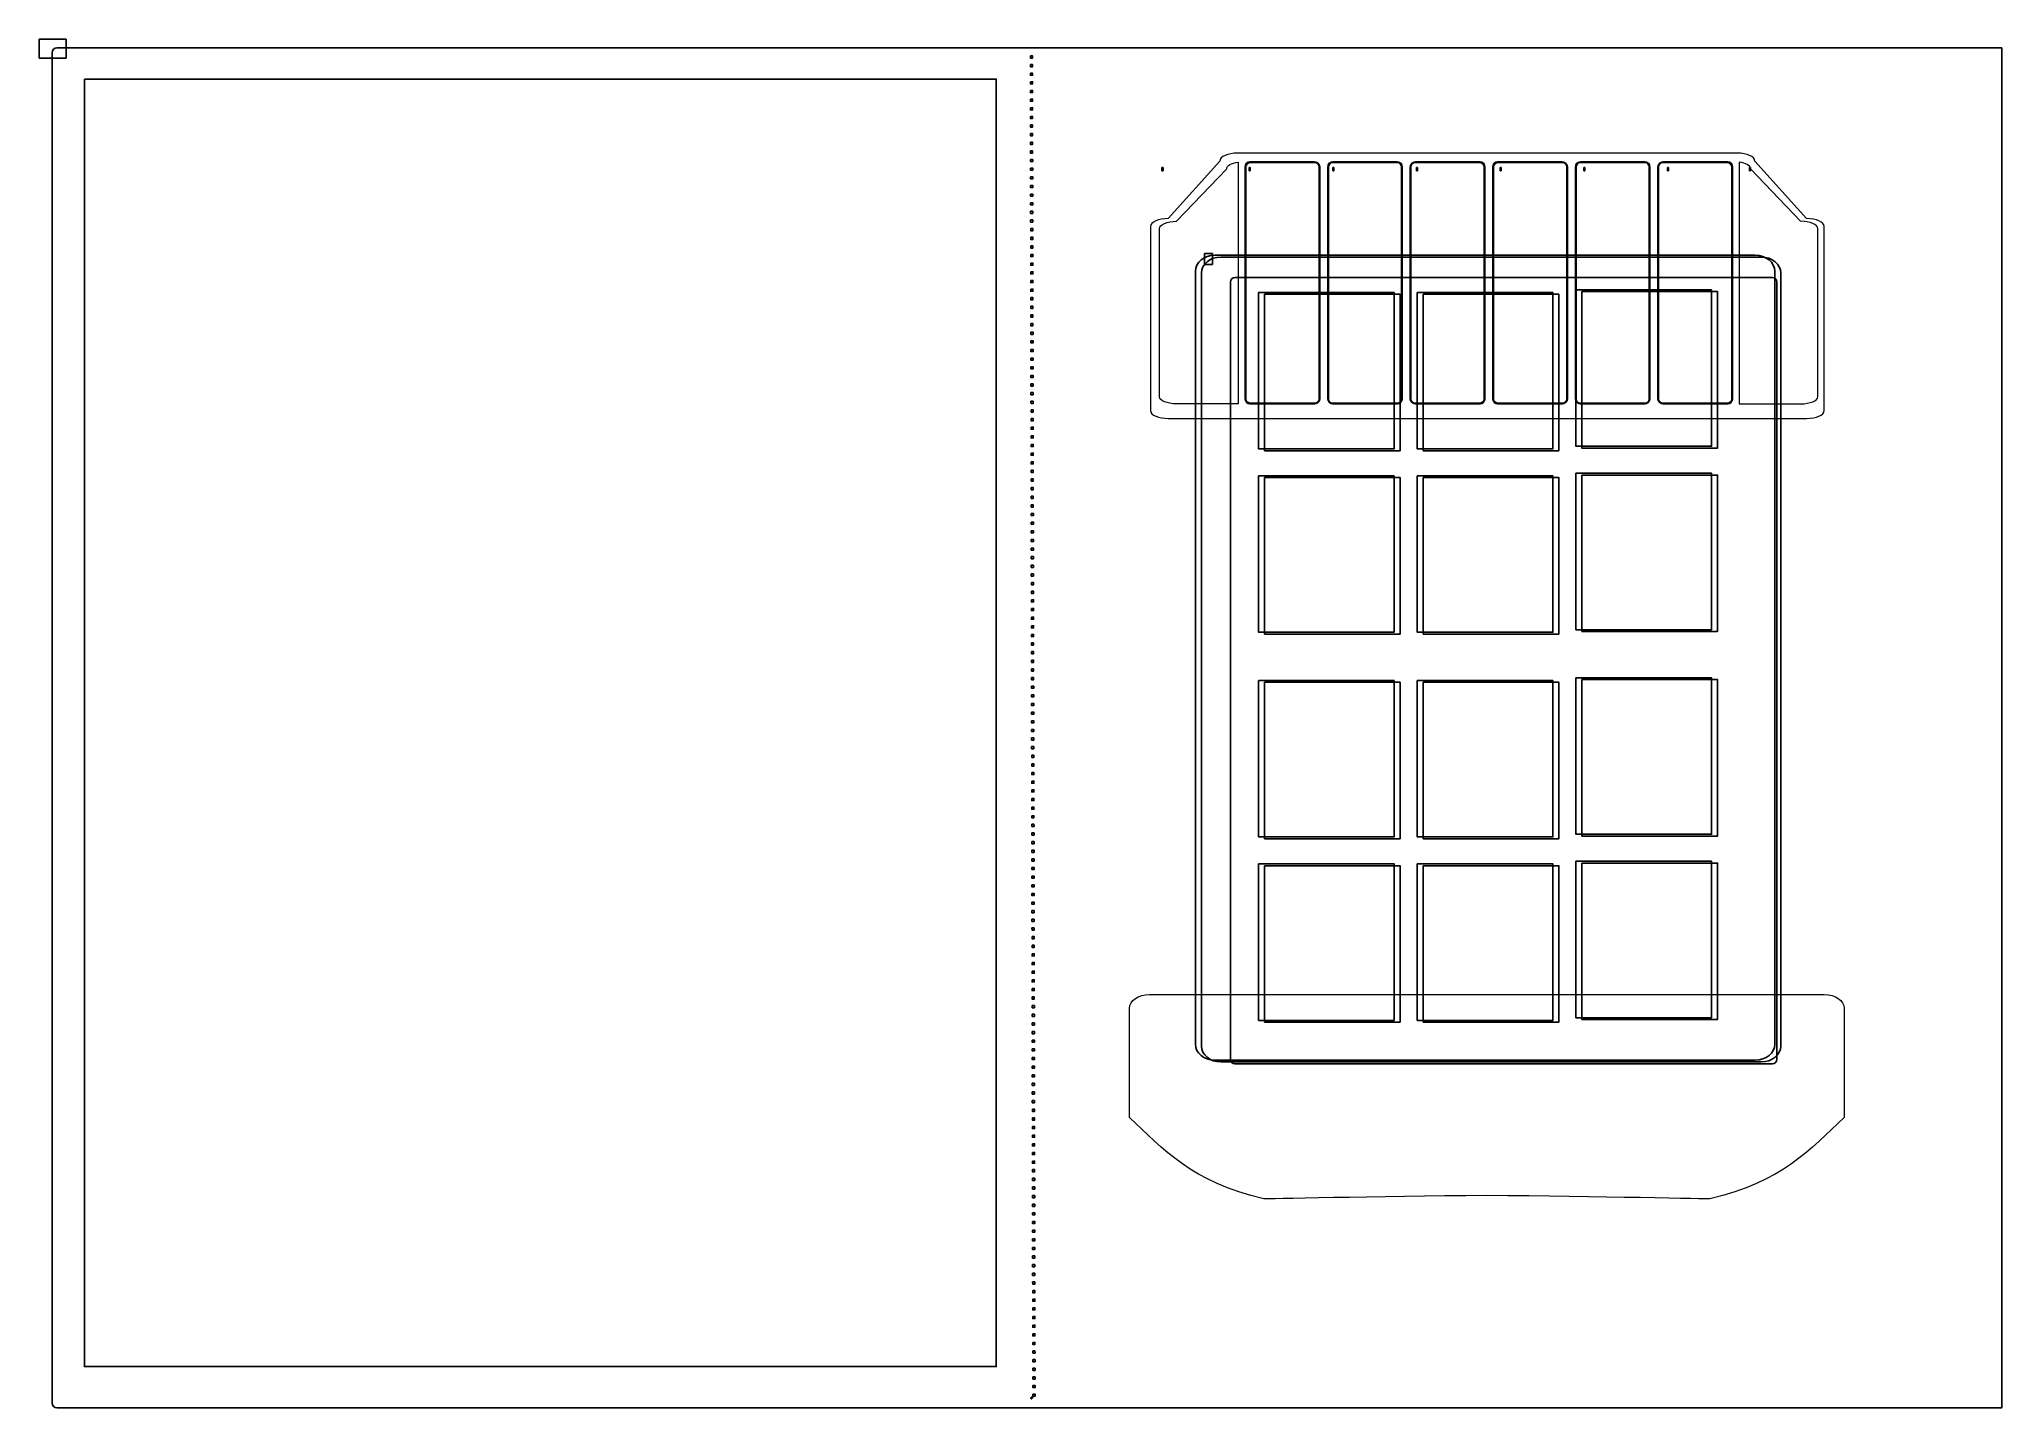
# Model space of a CAD drawing. Header units: centimetres. Extents: x -12.1 to 11.9, y -8.3 to 8.4.
import ezdxf

# ---------------------------------------------------------------- set-up
doc = ezdxf.new("R2010")
doc.units = ezdxf.units.CM
doc.header["$MEASUREMENT"] = 0
doc.header["$XCLIPFRAME"] = 0
doc.layers.add('Layer 1', color=7, linetype='Continuous')
picture_1 = doc.add_image_def('image1.jpg', size_in_pixel=(1719, 1200))
picture_2 = doc.add_image_def('image2.jpg', size_in_pixel=(511, 710))
picture_3 = doc.add_image_def('image3.jpg', size_in_pixel=(69, 213))
picture_4 = doc.add_image_def('image4.jpg', size_in_pixel=(69, 213))
picture_5 = doc.add_image_def('image5.jpg', size_in_pixel=(65, 213))
picture_6 = doc.add_image_def('image6.jpg', size_in_pixel=(65, 213))
picture_7 = doc.add_image_def('image7.jpg', size_in_pixel=(65, 213))
picture_8 = doc.add_image_def('image8.jpg', size_in_pixel=(65, 213))
picture_9 = doc.add_image_def('image9.jpg', size_in_pixel=(65, 213))
picture_10 = doc.add_image_def('image10.jpg', size_in_pixel=(65, 213))

msp = doc.modelspace()

# ---------------------------------------------------------------- linework, layer by layer
at = {"layer": 'Layer 1', "lineweight": 25}
for points, knots in [([(-11.88608, 8.33415), (-11.91814, 8.33415), (-11.94396, 8.30833), (-11.94396, 8.27627), (-11.94396, 8.27627), (-11.94396, 8.27627), (-11.94396, -8.27673), (-11.94396, -8.27673), (-11.94396, -8.27673), (-11.94396, -8.30879), (-11.91814, -8.33461), (-11.88608, -8.33461), (-11.88608, -8.33461), (-11.88608, -8.33461), (0.03836, -8.33461), (0.03836, -8.33461), (0.03836, -8.33461), (0.03836, -8.33461), (0.08301, -8.33461), (0.08301, -8.33461), (0.08301, -8.33461), (0.08301, -8.33461), (11.94461, -8.33461), (11.94461, -8.33461), (11.94461, -8.33461), (11.94461, -8.33461), (11.94461, 8.33414), (11.94461, 8.33414), (11.94461, 8.33414), (11.94461, 8.33414), (0.08301, 8.33414), (0.08301, 8.33414), (0.08301, 8.33414), (0.08301, 8.33414), (0.03836, 8.33414), (0.03836, 8.33414), (0.03836, 8.33414), (0.03836, 8.33414), (-11.88608, 8.33414), (-11.88608, 8.33414), (-11.88608, 8.33414), (-11.88608, 8.33414), (-11.88608, 8.33415), (-11.88608, 8.33415)], [0, 0, 0, 0, 0.08333333, 0.08333333, 0.08333333, 0.08333333, 0.16666667, 0.16666667, 0.16666667, 0.16666667, 0.25, 0.25, 0.25, 0.25, 0.33333333, 0.33333333, 0.33333333, 0.33333333, 0.41666667, 0.41666667, 0.41666667, 0.41666667, 0.5, 0.5, 0.5, 0.5, 0.58333333, 0.58333333, 0.58333333, 0.58333333, 0.66666667, 0.66666667, 0.66666667, 0.66666667, 0.75, 0.75, 0.75, 0.75, 0.83333333, 0.83333333, 0.83333333, 0.83333333, 1, 1, 1, 1]), ([(0.04167, 8.23659), (0.04167, 8.23659), (0.06813, 8.23659), (0.06813, 8.23659), (0.06813, 8.23659), (0.06813, 8.23659), (0.06813, 8.21013), (0.06813, 8.21013), (0.06813, 8.21013), (0.06813, 8.21013), (0.04167, 8.21013), (0.04167, 8.21013), (0.04167, 8.21013), (0.04167, 8.21013), (0.04167, 8.23659), (0.04167, 8.23659)], [0, 0, 0, 0, 0.2, 0.2, 0.2, 0.2, 0.4, 0.4, 0.4, 0.4, 0.6, 0.6, 0.6, 0.6, 1, 1, 1, 1]), ([(0.04167, 8.13075), (0.04167, 8.13075), (0.06813, 8.13075), (0.06813, 8.13075), (0.06813, 8.13075), (0.06813, 8.13075), (0.06813, 8.10429), (0.06813, 8.10429), (0.06813, 8.10429), (0.06813, 8.10429), (0.04167, 8.10429), (0.04167, 8.10429), (0.04167, 8.10429), (0.04167, 8.10429), (0.04167, 8.13075), (0.04167, 8.13075)], [0, 0, 0, 0, 0.2, 0.2, 0.2, 0.2, 0.4, 0.4, 0.4, 0.4, 0.6, 0.6, 0.6, 0.6, 1, 1, 1, 1]), ([(0.04167, 8.02492), (0.04167, 8.02492), (0.06813, 8.02492), (0.06813, 8.02492), (0.06813, 8.02492), (0.06813, 8.02492), (0.06813, 7.99846), (0.06813, 7.99846), (0.06813, 7.99846), (0.06813, 7.99846), (0.04167, 7.99846), (0.04167, 7.99846), (0.04167, 7.99846), (0.04167, 7.99846), (0.04167, 8.02492), (0.04167, 8.02492)], [0, 0, 0, 0, 0.2, 0.2, 0.2, 0.2, 0.4, 0.4, 0.4, 0.4, 0.6, 0.6, 0.6, 0.6, 1, 1, 1, 1]), ([(0.04167, 7.91909), (0.04167, 7.91909), (0.06813, 7.91909), (0.06813, 7.91909), (0.06813, 7.91909), (0.06813, 7.91909), (0.06813, 7.89263), (0.06813, 7.89263), (0.06813, 7.89263), (0.06813, 7.89263), (0.04167, 7.89263), (0.04167, 7.89263), (0.04167, 7.89263), (0.04167, 7.89263), (0.04167, 7.91909), (0.04167, 7.91909)], [0, 0, 0, 0, 0.2, 0.2, 0.2, 0.2, 0.4, 0.4, 0.4, 0.4, 0.6, 0.6, 0.6, 0.6, 1, 1, 1, 1]), ([(0.0425, 7.81325), (0.0425, 7.81325), (0.06896, 7.81325), (0.06896, 7.81325), (0.06896, 7.81325), (0.06896, 7.81325), (0.06896, 7.78679), (0.06896, 7.78679), (0.06896, 7.78679), (0.06896, 7.78679), (0.0425, 7.78679), (0.0425, 7.78679), (0.0425, 7.78679), (0.0425, 7.78679), (0.0425, 7.81325), (0.0425, 7.81325)], [0, 0, 0, 0, 0.2, 0.2, 0.2, 0.2, 0.4, 0.4, 0.4, 0.4, 0.6, 0.6, 0.6, 0.6, 1, 1, 1, 1]), ([(0.0425, 7.70742), (0.0425, 7.70742), (0.06896, 7.70742), (0.06896, 7.70742), (0.06896, 7.70742), (0.06896, 7.70742), (0.06896, 7.68096), (0.06896, 7.68096), (0.06896, 7.68096), (0.06896, 7.68096), (0.0425, 7.68096), (0.0425, 7.68096), (0.0425, 7.68096), (0.0425, 7.68096), (0.0425, 7.70742), (0.0425, 7.70742)], [0, 0, 0, 0, 0.2, 0.2, 0.2, 0.2, 0.4, 0.4, 0.4, 0.4, 0.6, 0.6, 0.6, 0.6, 1, 1, 1, 1]), ([(0.0425, 7.60159), (0.0425, 7.60159), (0.06896, 7.60159), (0.06896, 7.60159), (0.06896, 7.60159), (0.06896, 7.60159), (0.06896, 7.57513), (0.06896, 7.57513), (0.06896, 7.57513), (0.06896, 7.57513), (0.0425, 7.57513), (0.0425, 7.57513), (0.0425, 7.57513), (0.0425, 7.57513), (0.0425, 7.60159), (0.0425, 7.60159)], [0, 0, 0, 0, 0.2, 0.2, 0.2, 0.2, 0.4, 0.4, 0.4, 0.4, 0.6, 0.6, 0.6, 0.6, 1, 1, 1, 1]), ([(0.0425, 7.49575), (0.0425, 7.49575), (0.06896, 7.49575), (0.06896, 7.49575), (0.06896, 7.49575), (0.06896, 7.49575), (0.06896, 7.46929), (0.06896, 7.46929), (0.06896, 7.46929), (0.06896, 7.46929), (0.0425, 7.46929), (0.0425, 7.46929), (0.0425, 7.46929), (0.0425, 7.46929), (0.0425, 7.49575), (0.0425, 7.49575)], [0, 0, 0, 0, 0.2, 0.2, 0.2, 0.2, 0.4, 0.4, 0.4, 0.4, 0.6, 0.6, 0.6, 0.6, 1, 1, 1, 1]), ([(0.04332, 7.38992), (0.04332, 7.38992), (0.06978, 7.38992), (0.06978, 7.38992), (0.06978, 7.38992), (0.06978, 7.38992), (0.06978, 7.36346), (0.06978, 7.36346), (0.06978, 7.36346), (0.06978, 7.36346), (0.04332, 7.36346), (0.04332, 7.36346), (0.04332, 7.36346), (0.04332, 7.36346), (0.04332, 7.38992), (0.04332, 7.38992)], [0, 0, 0, 0, 0.2, 0.2, 0.2, 0.2, 0.4, 0.4, 0.4, 0.4, 0.6, 0.6, 0.6, 0.6, 1, 1, 1, 1]), ([(0.04332, 7.28409), (0.04332, 7.28409), (0.06978, 7.28409), (0.06978, 7.28409), (0.06978, 7.28409), (0.06978, 7.28409), (0.06978, 7.25763), (0.06978, 7.25763), (0.06978, 7.25763), (0.06978, 7.25763), (0.04332, 7.25763), (0.04332, 7.25763), (0.04332, 7.25763), (0.04332, 7.25763), (0.04332, 7.28409), (0.04332, 7.28409)], [0, 0, 0, 0, 0.2, 0.2, 0.2, 0.2, 0.4, 0.4, 0.4, 0.4, 0.6, 0.6, 0.6, 0.6, 1, 1, 1, 1]), ([(0.04332, 7.17825), (0.04332, 7.17825), (0.06978, 7.17825), (0.06978, 7.17825), (0.06978, 7.17825), (0.06978, 7.17825), (0.06978, 7.15179), (0.06978, 7.15179), (0.06978, 7.15179), (0.06978, 7.15179), (0.04332, 7.15179), (0.04332, 7.15179), (0.04332, 7.15179), (0.04332, 7.15179), (0.04332, 7.17825), (0.04332, 7.17825)], [0, 0, 0, 0, 0.2, 0.2, 0.2, 0.2, 0.4, 0.4, 0.4, 0.4, 0.6, 0.6, 0.6, 0.6, 1, 1, 1, 1]), ([(0.04332, 7.07242), (0.04332, 7.07242), (0.06978, 7.07242), (0.06978, 7.07242), (0.06978, 7.07242), (0.06978, 7.07242), (0.06978, 7.04596), (0.06978, 7.04596), (0.06978, 7.04596), (0.06978, 7.04596), (0.04332, 7.04596), (0.04332, 7.04596), (0.04332, 7.04596), (0.04332, 7.04596), (0.04332, 7.07242), (0.04332, 7.07242)], [0, 0, 0, 0, 0.2, 0.2, 0.2, 0.2, 0.4, 0.4, 0.4, 0.4, 0.6, 0.6, 0.6, 0.6, 1, 1, 1, 1]), ([(0.04415, 6.96659), (0.04415, 6.96659), (0.07061, 6.96659), (0.07061, 6.96659), (0.07061, 6.96659), (0.07061, 6.96659), (0.07061, 6.94013), (0.07061, 6.94013), (0.07061, 6.94013), (0.07061, 6.94013), (0.04415, 6.94013), (0.04415, 6.94013), (0.04415, 6.94013), (0.04415, 6.94013), (0.04415, 6.96659), (0.04415, 6.96659)], [0, 0, 0, 0, 0.2, 0.2, 0.2, 0.2, 0.4, 0.4, 0.4, 0.4, 0.6, 0.6, 0.6, 0.6, 1, 1, 1, 1]), ([(0.04415, 6.86075), (0.04415, 6.86075), (0.07061, 6.86075), (0.07061, 6.86075), (0.07061, 6.86075), (0.07061, 6.86075), (0.07061, 6.83429), (0.07061, 6.83429), (0.07061, 6.83429), (0.07061, 6.83429), (0.04415, 6.83429), (0.04415, 6.83429), (0.04415, 6.83429), (0.04415, 6.83429), (0.04415, 6.86075), (0.04415, 6.86075)], [0, 0, 0, 0, 0.2, 0.2, 0.2, 0.2, 0.4, 0.4, 0.4, 0.4, 0.6, 0.6, 0.6, 0.6, 1, 1, 1, 1]), ([(0.04415, 6.75492), (0.04415, 6.75492), (0.07061, 6.75492), (0.07061, 6.75492), (0.07061, 6.75492), (0.07061, 6.75492), (0.07061, 6.72846), (0.07061, 6.72846), (0.07061, 6.72846), (0.07061, 6.72846), (0.04415, 6.72846), (0.04415, 6.72846), (0.04415, 6.72846), (0.04415, 6.72846), (0.04415, 6.75492), (0.04415, 6.75492)], [0, 0, 0, 0, 0.2, 0.2, 0.2, 0.2, 0.4, 0.4, 0.4, 0.4, 0.6, 0.6, 0.6, 0.6, 1, 1, 1, 1]), ([(0.04415, 6.64909), (0.04415, 6.64909), (0.07061, 6.64909), (0.07061, 6.64909), (0.07061, 6.64909), (0.07061, 6.64909), (0.07061, 6.62263), (0.07061, 6.62263), (0.07061, 6.62263), (0.07061, 6.62263), (0.04415, 6.62263), (0.04415, 6.62263), (0.04415, 6.62263), (0.04415, 6.62263), (0.04415, 6.64909), (0.04415, 6.64909)], [0, 0, 0, 0, 0.2, 0.2, 0.2, 0.2, 0.4, 0.4, 0.4, 0.4, 0.6, 0.6, 0.6, 0.6, 1, 1, 1, 1]), ([(0.04497, 6.54325), (0.04497, 6.54325), (0.07143, 6.54325), (0.07143, 6.54325), (0.07143, 6.54325), (0.07143, 6.54325), (0.07143, 6.51679), (0.07143, 6.51679), (0.07143, 6.51679), (0.07143, 6.51679), (0.04497, 6.51679), (0.04497, 6.51679), (0.04497, 6.51679), (0.04497, 6.51679), (0.04497, 6.54325), (0.04497, 6.54325)], [0, 0, 0, 0, 0.2, 0.2, 0.2, 0.2, 0.4, 0.4, 0.4, 0.4, 0.6, 0.6, 0.6, 0.6, 1, 1, 1, 1]), ([(0.04497, 6.43742), (0.04497, 6.43742), (0.07143, 6.43742), (0.07143, 6.43742), (0.07143, 6.43742), (0.07143, 6.43742), (0.07143, 6.41096), (0.07143, 6.41096), (0.07143, 6.41096), (0.07143, 6.41096), (0.04497, 6.41096), (0.04497, 6.41096), (0.04497, 6.41096), (0.04497, 6.41096), (0.04497, 6.43742), (0.04497, 6.43742)], [0, 0, 0, 0, 0.2, 0.2, 0.2, 0.2, 0.4, 0.4, 0.4, 0.4, 0.6, 0.6, 0.6, 0.6, 1, 1, 1, 1]), ([(0.04497, 6.33159), (0.04497, 6.33159), (0.07143, 6.33159), (0.07143, 6.33159), (0.07143, 6.33159), (0.07143, 6.33159), (0.07143, 6.30513), (0.07143, 6.30513), (0.07143, 6.30513), (0.07143, 6.30513), (0.04497, 6.30513), (0.04497, 6.30513), (0.04497, 6.30513), (0.04497, 6.30513), (0.04497, 6.33159), (0.04497, 6.33159)], [0, 0, 0, 0, 0.2, 0.2, 0.2, 0.2, 0.4, 0.4, 0.4, 0.4, 0.6, 0.6, 0.6, 0.6, 1, 1, 1, 1]), ([(0.04497, 6.22575), (0.04497, 6.22575), (0.07143, 6.22575), (0.07143, 6.22575), (0.07143, 6.22575), (0.07143, 6.22575), (0.07143, 6.19929), (0.07143, 6.19929), (0.07143, 6.19929), (0.07143, 6.19929), (0.04497, 6.19929), (0.04497, 6.19929), (0.04497, 6.19929), (0.04497, 6.19929), (0.04497, 6.22575), (0.04497, 6.22575)], [0, 0, 0, 0, 0.2, 0.2, 0.2, 0.2, 0.4, 0.4, 0.4, 0.4, 0.6, 0.6, 0.6, 0.6, 1, 1, 1, 1]), ([(0.0458, 6.11992), (0.0458, 6.11992), (0.07226, 6.11992), (0.07226, 6.11992), (0.07226, 6.11992), (0.07226, 6.11992), (0.07226, 6.09346), (0.07226, 6.09346), (0.07226, 6.09346), (0.07226, 6.09346), (0.0458, 6.09346), (0.0458, 6.09346), (0.0458, 6.09346), (0.0458, 6.09346), (0.0458, 6.11992), (0.0458, 6.11992)], [0, 0, 0, 0, 0.2, 0.2, 0.2, 0.2, 0.4, 0.4, 0.4, 0.4, 0.6, 0.6, 0.6, 0.6, 1, 1, 1, 1]), ([(0.0458, 6.01409), (0.0458, 6.01409), (0.07226, 6.01409), (0.07226, 6.01409), (0.07226, 6.01409), (0.07226, 6.01409), (0.07226, 5.98763), (0.07226, 5.98763), (0.07226, 5.98763), (0.07226, 5.98763), (0.0458, 5.98763), (0.0458, 5.98763), (0.0458, 5.98763), (0.0458, 5.98763), (0.0458, 6.01409), (0.0458, 6.01409)], [0, 0, 0, 0, 0.2, 0.2, 0.2, 0.2, 0.4, 0.4, 0.4, 0.4, 0.6, 0.6, 0.6, 0.6, 1, 1, 1, 1]), ([(0.0458, 5.90825), (0.0458, 5.90825), (0.07226, 5.90825), (0.07226, 5.90825), (0.07226, 5.90825), (0.07226, 5.90825), (0.07226, 5.88179), (0.07226, 5.88179), (0.07226, 5.88179), (0.07226, 5.88179), (0.0458, 5.88179), (0.0458, 5.88179), (0.0458, 5.88179), (0.0458, 5.88179), (0.0458, 5.90825), (0.0458, 5.90825)], [0, 0, 0, 0, 0.2, 0.2, 0.2, 0.2, 0.4, 0.4, 0.4, 0.4, 0.6, 0.6, 0.6, 0.6, 1, 1, 1, 1]), ([(0.0458, 5.80242), (0.0458, 5.80242), (0.07226, 5.80242), (0.07226, 5.80242), (0.07226, 5.80242), (0.07226, 5.80242), (0.07226, 5.77596), (0.07226, 5.77596), (0.07226, 5.77596), (0.07226, 5.77596), (0.0458, 5.77596), (0.0458, 5.77596), (0.0458, 5.77596), (0.0458, 5.77596), (0.0458, 5.80242), (0.0458, 5.80242)], [0, 0, 0, 0, 0.2, 0.2, 0.2, 0.2, 0.4, 0.4, 0.4, 0.4, 0.6, 0.6, 0.6, 0.6, 1, 1, 1, 1]), ([(0.04663, 5.69659), (0.04663, 5.69659), (0.07309, 5.69659), (0.07309, 5.69659), (0.07309, 5.69659), (0.07309, 5.69659), (0.07309, 5.67013), (0.07309, 5.67013), (0.07309, 5.67013), (0.07309, 5.67013), (0.04663, 5.67013), (0.04663, 5.67013), (0.04663, 5.67013), (0.04663, 5.67013), (0.04663, 5.69659), (0.04663, 5.69659)], [0, 0, 0, 0, 0.2, 0.2, 0.2, 0.2, 0.4, 0.4, 0.4, 0.4, 0.6, 0.6, 0.6, 0.6, 1, 1, 1, 1]), ([(0.04663, 5.59075), (0.04663, 5.59075), (0.07309, 5.59075), (0.07309, 5.59075), (0.07309, 5.59075), (0.07309, 5.59075), (0.07309, 5.56429), (0.07309, 5.56429), (0.07309, 5.56429), (0.07309, 5.56429), (0.04663, 5.56429), (0.04663, 5.56429), (0.04663, 5.56429), (0.04663, 5.56429), (0.04663, 5.59075), (0.04663, 5.59075)], [0, 0, 0, 0, 0.2, 0.2, 0.2, 0.2, 0.4, 0.4, 0.4, 0.4, 0.6, 0.6, 0.6, 0.6, 1, 1, 1, 1]), ([(2.37594, 5.77087), (2.24403, 5.77087), (2.13779, 5.68366), (2.13779, 5.57538), (2.13779, 5.57538), (2.13779, 5.57538), (2.13779, -3.90035), (2.13779, -3.90035), (2.13779, -3.90035), (2.13779, -4.00863), (2.24403, -4.09584), (2.37594, -4.09584), (2.37594, -4.09584), (2.37594, -4.09584), (8.99844, -4.09584), (8.99844, -4.09584), (8.99844, -4.09584), (9.13035, -4.09584), (9.23658, -4.00863), (9.23658, -3.90035), (9.23658, -3.90035), (9.23658, -3.90035), (9.23658, 5.57538), (9.23658, 5.57538), (9.23658, 5.57538), (9.23658, 5.68366), (9.13034, 5.77087), (8.99844, 5.77087), (8.99844, 5.77087), (8.99844, 5.77087), (2.37594, 5.77087), (2.37594, 5.77087)], [0, 0, 0, 0, 0.11111111, 0.11111111, 0.11111111, 0.11111111, 0.22222222, 0.22222222, 0.22222222, 0.22222222, 0.33333333, 0.33333333, 0.33333333, 0.33333333, 0.44444444, 0.44444444, 0.44444444, 0.44444444, 0.55555556, 0.55555556, 0.55555556, 0.55555556, 0.66666667, 0.66666667, 0.66666667, 0.66666667, 0.77777778, 0.77777778, 0.77777778, 0.77777778, 1, 1, 1, 1]), ([(0.04663, 5.48492), (0.04663, 5.48492), (0.07309, 5.48492), (0.07309, 5.48492), (0.07309, 5.48492), (0.07309, 5.48492), (0.07309, 5.45846), (0.07309, 5.45846), (0.07309, 5.45846), (0.07309, 5.45846), (0.04663, 5.45846), (0.04663, 5.45846), (0.04663, 5.45846), (0.04663, 5.45846), (0.04663, 5.48492), (0.04663, 5.48492)], [0, 0, 0, 0, 0.2, 0.2, 0.2, 0.2, 0.4, 0.4, 0.4, 0.4, 0.6, 0.6, 0.6, 0.6, 1, 1, 1, 1]), ([(0.04663, 5.37909), (0.04663, 5.37909), (0.07309, 5.37909), (0.07309, 5.37909), (0.07309, 5.37909), (0.07309, 5.37909), (0.07309, 5.35263), (0.07309, 5.35263), (0.07309, 5.35263), (0.07309, 5.35263), (0.04663, 5.35263), (0.04663, 5.35263), (0.04663, 5.35263), (0.04663, 5.35263), (0.04663, 5.37909), (0.04663, 5.37909)], [0, 0, 0, 0, 0.2, 0.2, 0.2, 0.2, 0.4, 0.4, 0.4, 0.4, 0.6, 0.6, 0.6, 0.6, 1, 1, 1, 1]), ([(2.55107, 5.52213), (2.55107, 5.52213), (9.13175, 5.52213), (9.13175, 5.52213), (9.13175, 5.52213), (9.16381, 5.52213), (9.18963, 5.49631), (9.18963, 5.46425), (9.18963, 5.46425), (9.18963, 5.46425), (9.18963, -4.0624), (9.18963, -4.0624), (9.18963, -4.0624), (9.18963, -4.09446), (9.16381, -4.12028), (9.13175, -4.12028), (9.13175, -4.12028), (9.13175, -4.12028), (2.55107, -4.12028), (2.55107, -4.12028), (2.55107, -4.12028), (2.51901, -4.12028), (2.49319, -4.09446), (2.49319, -4.0624), (2.49319, -4.0624), (2.49319, -4.0624), (2.49319, 5.46425), (2.49319, 5.46425), (2.49319, 5.46425), (2.49319, 5.49631), (2.51901, 5.52213), (2.55107, 5.52213)], [0, 0, 0, 0, 0.11111111, 0.11111111, 0.11111111, 0.11111111, 0.22222222, 0.22222222, 0.22222222, 0.22222222, 0.33333333, 0.33333333, 0.33333333, 0.33333333, 0.44444444, 0.44444444, 0.44444444, 0.44444444, 0.55555556, 0.55555556, 0.55555556, 0.55555556, 0.66666667, 0.66666667, 0.66666667, 0.66666667, 0.77777778, 0.77777778, 0.77777778, 0.77777778, 1, 1, 1, 1]), ([(2.91176, 5.31413), (2.91176, 5.31413), (4.5729, 5.31413), (4.5729, 5.31413), (4.5729, 5.31413), (4.5729, 5.31413), (4.5729, 3.39666), (4.5729, 3.39666), (4.5729, 3.39666), (4.5729, 3.39666), (2.91176, 3.39666), (2.91176, 3.39666), (2.91176, 3.39666), (2.91176, 3.39666), (2.91176, 5.31413), (2.91176, 5.31413)], [0, 0, 0, 0, 0.2, 0.2, 0.2, 0.2, 0.4, 0.4, 0.4, 0.4, 0.6, 0.6, 0.6, 0.6, 1, 1, 1, 1]), ([(4.85662, 5.31413), (4.85662, 5.31413), (6.51776, 5.31413), (6.51776, 5.31413), (6.51776, 5.31413), (6.51776, 5.31413), (6.51776, 3.39666), (6.51776, 3.39666), (6.51776, 3.39666), (6.51776, 3.39666), (4.85662, 3.39666), (4.85662, 3.39666), (4.85662, 3.39666), (4.85662, 3.39666), (4.85662, 5.31413), (4.85662, 5.31413)], [0, 0, 0, 0, 0.2, 0.2, 0.2, 0.2, 0.4, 0.4, 0.4, 0.4, 0.6, 0.6, 0.6, 0.6, 1, 1, 1, 1]), ([(6.80074, 5.34671), (6.80074, 5.34671), (8.46188, 5.34671), (8.46188, 5.34671), (8.46188, 5.34671), (8.46188, 5.34671), (8.46188, 3.42924), (8.46188, 3.42924), (8.46188, 3.42924), (8.46188, 3.42924), (6.80074, 3.42924), (6.80074, 3.42924), (6.80074, 3.42924), (6.80074, 3.42924), (6.80074, 5.34671), (6.80074, 5.34671)], [0, 0, 0, 0, 0.2, 0.2, 0.2, 0.2, 0.4, 0.4, 0.4, 0.4, 0.6, 0.6, 0.6, 0.6, 1, 1, 1, 1]), ([(0.04745, 5.27325), (0.04745, 5.27325), (0.07391, 5.27325), (0.07391, 5.27325), (0.07391, 5.27325), (0.07391, 5.27325), (0.07391, 5.24679), (0.07391, 5.24679), (0.07391, 5.24679), (0.07391, 5.24679), (0.04745, 5.24679), (0.04745, 5.24679), (0.04745, 5.24679), (0.04745, 5.24679), (0.04745, 5.27325), (0.04745, 5.27325)], [0, 0, 0, 0, 0.2, 0.2, 0.2, 0.2, 0.4, 0.4, 0.4, 0.4, 0.6, 0.6, 0.6, 0.6, 1, 1, 1, 1]), ([(0.04745, 5.16742), (0.04745, 5.16742), (0.07391, 5.16742), (0.07391, 5.16742), (0.07391, 5.16742), (0.07391, 5.16742), (0.07391, 5.14096), (0.07391, 5.14096), (0.07391, 5.14096), (0.07391, 5.14096), (0.04745, 5.14096), (0.04745, 5.14096), (0.04745, 5.14096), (0.04745, 5.14096), (0.04745, 5.16742), (0.04745, 5.16742)], [0, 0, 0, 0, 0.2, 0.2, 0.2, 0.2, 0.4, 0.4, 0.4, 0.4, 0.6, 0.6, 0.6, 0.6, 1, 1, 1, 1]), ([(0.04745, 5.06159), (0.04745, 5.06159), (0.07391, 5.06159), (0.07391, 5.06159), (0.07391, 5.06159), (0.07391, 5.06159), (0.07391, 5.03513), (0.07391, 5.03513), (0.07391, 5.03513), (0.07391, 5.03513), (0.04745, 5.03513), (0.04745, 5.03513), (0.04745, 5.03513), (0.04745, 5.03513), (0.04745, 5.06159), (0.04745, 5.06159)], [0, 0, 0, 0, 0.2, 0.2, 0.2, 0.2, 0.4, 0.4, 0.4, 0.4, 0.6, 0.6, 0.6, 0.6, 1, 1, 1, 1]), ([(0.04745, 4.95575), (0.04745, 4.95575), (0.07391, 4.95575), (0.07391, 4.95575), (0.07391, 4.95575), (0.07391, 4.95575), (0.07391, 4.92929), (0.07391, 4.92929), (0.07391, 4.92929), (0.07391, 4.92929), (0.04745, 4.92929), (0.04745, 4.92929), (0.04745, 4.92929), (0.04745, 4.92929), (0.04745, 4.95575), (0.04745, 4.95575)], [0, 0, 0, 0, 0.2, 0.2, 0.2, 0.2, 0.4, 0.4, 0.4, 0.4, 0.6, 0.6, 0.6, 0.6, 1, 1, 1, 1]), ([(0.04828, 4.84992), (0.04828, 4.84992), (0.07474, 4.84992), (0.07474, 4.84992), (0.07474, 4.84992), (0.07474, 4.84992), (0.07474, 4.82346), (0.07474, 4.82346), (0.07474, 4.82346), (0.07474, 4.82346), (0.04828, 4.82346), (0.04828, 4.82346), (0.04828, 4.82346), (0.04828, 4.82346), (0.04828, 4.84992), (0.04828, 4.84992)], [0, 0, 0, 0, 0.2, 0.2, 0.2, 0.2, 0.4, 0.4, 0.4, 0.4, 0.6, 0.6, 0.6, 0.6, 1, 1, 1, 1]), ([(0.04828, 4.74409), (0.04828, 4.74409), (0.07474, 4.74409), (0.07474, 4.74409), (0.07474, 4.74409), (0.07474, 4.74409), (0.07474, 4.71763), (0.07474, 4.71763), (0.07474, 4.71763), (0.07474, 4.71763), (0.04828, 4.71763), (0.04828, 4.71763), (0.04828, 4.71763), (0.04828, 4.71763), (0.04828, 4.74409), (0.04828, 4.74409)], [0, 0, 0, 0, 0.2, 0.2, 0.2, 0.2, 0.4, 0.4, 0.4, 0.4, 0.6, 0.6, 0.6, 0.6, 1, 1, 1, 1]), ([(0.04828, 4.63825), (0.04828, 4.63825), (0.07474, 4.63825), (0.07474, 4.63825), (0.07474, 4.63825), (0.07474, 4.63825), (0.07474, 4.61179), (0.07474, 4.61179), (0.07474, 4.61179), (0.07474, 4.61179), (0.04828, 4.61179), (0.04828, 4.61179), (0.04828, 4.61179), (0.04828, 4.61179), (0.04828, 4.63825), (0.04828, 4.63825)], [0, 0, 0, 0, 0.2, 0.2, 0.2, 0.2, 0.4, 0.4, 0.4, 0.4, 0.6, 0.6, 0.6, 0.6, 1, 1, 1, 1]), ([(0.04828, 4.53242), (0.04828, 4.53242), (0.07474, 4.53242), (0.07474, 4.53242), (0.07474, 4.53242), (0.07474, 4.53242), (0.07474, 4.50596), (0.07474, 4.50596), (0.07474, 4.50596), (0.07474, 4.50596), (0.04828, 4.50596), (0.04828, 4.50596), (0.04828, 4.50596), (0.04828, 4.50596), (0.04828, 4.53242), (0.04828, 4.53242)], [0, 0, 0, 0, 0.2, 0.2, 0.2, 0.2, 0.4, 0.4, 0.4, 0.4, 0.6, 0.6, 0.6, 0.6, 1, 1, 1, 1]), ([(0.0491, 4.42659), (0.0491, 4.42659), (0.07556, 4.42659), (0.07556, 4.42659), (0.07556, 4.42659), (0.07556, 4.42659), (0.07556, 4.40013), (0.07556, 4.40013), (0.07556, 4.40013), (0.07556, 4.40013), (0.0491, 4.40013), (0.0491, 4.40013), (0.0491, 4.40013), (0.0491, 4.40013), (0.0491, 4.42659), (0.0491, 4.42659)], [0, 0, 0, 0, 0.2, 0.2, 0.2, 0.2, 0.4, 0.4, 0.4, 0.4, 0.6, 0.6, 0.6, 0.6, 1, 1, 1, 1]), ([(0.0491, 4.32075), (0.0491, 4.32075), (0.07556, 4.32075), (0.07556, 4.32075), (0.07556, 4.32075), (0.07556, 4.32075), (0.07556, 4.29429), (0.07556, 4.29429), (0.07556, 4.29429), (0.07556, 4.29429), (0.0491, 4.29429), (0.0491, 4.29429), (0.0491, 4.29429), (0.0491, 4.29429), (0.0491, 4.32075), (0.0491, 4.32075)], [0, 0, 0, 0, 0.2, 0.2, 0.2, 0.2, 0.4, 0.4, 0.4, 0.4, 0.6, 0.6, 0.6, 0.6, 1, 1, 1, 1]), ([(0.0491, 4.21492), (0.0491, 4.21492), (0.07556, 4.21492), (0.07556, 4.21492), (0.07556, 4.21492), (0.07556, 4.21492), (0.07556, 4.18846), (0.07556, 4.18846), (0.07556, 4.18846), (0.07556, 4.18846), (0.0491, 4.18846), (0.0491, 4.18846), (0.0491, 4.18846), (0.0491, 4.18846), (0.0491, 4.21492), (0.0491, 4.21492)], [0, 0, 0, 0, 0.2, 0.2, 0.2, 0.2, 0.4, 0.4, 0.4, 0.4, 0.6, 0.6, 0.6, 0.6, 1, 1, 1, 1]), ([(0.0491, 4.10909), (0.0491, 4.10909), (0.07556, 4.10909), (0.07556, 4.10909), (0.07556, 4.10909), (0.07556, 4.10909), (0.07556, 4.08263), (0.07556, 4.08263), (0.07556, 4.08263), (0.07556, 4.08263), (0.0491, 4.08263), (0.0491, 4.08263), (0.0491, 4.08263), (0.0491, 4.08263), (0.0491, 4.10909), (0.0491, 4.10909)], [0, 0, 0, 0, 0.2, 0.2, 0.2, 0.2, 0.4, 0.4, 0.4, 0.4, 0.6, 0.6, 0.6, 0.6, 1, 1, 1, 1]), ([(0.0491, 4.00325), (0.0491, 4.00325), (0.07556, 4.00325), (0.07556, 4.00325), (0.07556, 4.00325), (0.07556, 4.00325), (0.07639, 3.97679), (0.07639, 3.97679), (0.07639, 3.97679), (0.07639, 3.97679), (0.04993, 3.97679), (0.04993, 3.97679), (0.04993, 3.97679), (0.04993, 3.97679), (0.0491, 4.00325), (0.0491, 4.00325)], [0, 0, 0, 0, 0.2, 0.2, 0.2, 0.2, 0.4, 0.4, 0.4, 0.4, 0.6, 0.6, 0.6, 0.6, 1, 1, 1, 1]), ([(0.04993, 3.89742), (0.04993, 3.89742), (0.07639, 3.89742), (0.07639, 3.89742), (0.07639, 3.89742), (0.07639, 3.89742), (0.07639, 3.87096), (0.07639, 3.87096), (0.07639, 3.87096), (0.07639, 3.87096), (0.04993, 3.87096), (0.04993, 3.87096), (0.04993, 3.87096), (0.04993, 3.87096), (0.04993, 3.89742), (0.04993, 3.89742)], [0, 0, 0, 0, 0.2, 0.2, 0.2, 0.2, 0.4, 0.4, 0.4, 0.4, 0.6, 0.6, 0.6, 0.6, 1, 1, 1, 1]), ([(0.04993, 3.79159), (0.04993, 3.79159), (0.07639, 3.79159), (0.07639, 3.79159), (0.07639, 3.79159), (0.07639, 3.79159), (0.07639, 3.76513), (0.07639, 3.76513), (0.07639, 3.76513), (0.07639, 3.76513), (0.04993, 3.76513), (0.04993, 3.76513), (0.04993, 3.76513), (0.04993, 3.76513), (0.04993, 3.79159), (0.04993, 3.79159)], [0, 0, 0, 0, 0.2, 0.2, 0.2, 0.2, 0.4, 0.4, 0.4, 0.4, 0.6, 0.6, 0.6, 0.6, 1, 1, 1, 1]), ([(0.04993, 3.68575), (0.04993, 3.68575), (0.07639, 3.68575), (0.07639, 3.68575), (0.07639, 3.68575), (0.07639, 3.68575), (0.07639, 3.65929), (0.07639, 3.65929), (0.07639, 3.65929), (0.07639, 3.65929), (0.04993, 3.65929), (0.04993, 3.65929), (0.04993, 3.65929), (0.04993, 3.65929), (0.04993, 3.68575), (0.04993, 3.68575)], [0, 0, 0, 0, 0.2, 0.2, 0.2, 0.2, 0.4, 0.4, 0.4, 0.4, 0.6, 0.6, 0.6, 0.6, 1, 1, 1, 1]), ([(0.04993, 3.57992), (0.04993, 3.57992), (0.07639, 3.57992), (0.07639, 3.57992), (0.07639, 3.57992), (0.07639, 3.57992), (0.07722, 3.55346), (0.07722, 3.55346), (0.07722, 3.55346), (0.07722, 3.55346), (0.05076, 3.55346), (0.05076, 3.55346), (0.05076, 3.55346), (0.05076, 3.55346), (0.04993, 3.57992), (0.04993, 3.57992)], [0, 0, 0, 0, 0.2, 0.2, 0.2, 0.2, 0.4, 0.4, 0.4, 0.4, 0.6, 0.6, 0.6, 0.6, 1, 1, 1, 1]), ([(0.05075, 3.47409), (0.05075, 3.47409), (0.07721, 3.47409), (0.07721, 3.47409), (0.07721, 3.47409), (0.07721, 3.47409), (0.07721, 3.44763), (0.07721, 3.44763), (0.07721, 3.44763), (0.07721, 3.44763), (0.05075, 3.44763), (0.05075, 3.44763), (0.05075, 3.44763), (0.05075, 3.44763), (0.05075, 3.47409), (0.05075, 3.47409)], [0, 0, 0, 0, 0.2, 0.2, 0.2, 0.2, 0.4, 0.4, 0.4, 0.4, 0.6, 0.6, 0.6, 0.6, 1, 1, 1, 1]), ([(0.05075, 3.36825), (0.05075, 3.36825), (0.07721, 3.36825), (0.07721, 3.36825), (0.07721, 3.36825), (0.07721, 3.36825), (0.07721, 3.34179), (0.07721, 3.34179), (0.07721, 3.34179), (0.07721, 3.34179), (0.05075, 3.34179), (0.05075, 3.34179), (0.05075, 3.34179), (0.05075, 3.34179), (0.05075, 3.36825), (0.05075, 3.36825)], [0, 0, 0, 0, 0.2, 0.2, 0.2, 0.2, 0.4, 0.4, 0.4, 0.4, 0.6, 0.6, 0.6, 0.6, 1, 1, 1, 1]), ([(0.05075, 3.26242), (0.05075, 3.26242), (0.07721, 3.26242), (0.07721, 3.26242), (0.07721, 3.26242), (0.07721, 3.26242), (0.07721, 3.23596), (0.07721, 3.23596), (0.07721, 3.23596), (0.07721, 3.23596), (0.05075, 3.23596), (0.05075, 3.23596), (0.05075, 3.23596), (0.05075, 3.23596), (0.05075, 3.26242), (0.05075, 3.26242)], [0, 0, 0, 0, 0.2, 0.2, 0.2, 0.2, 0.4, 0.4, 0.4, 0.4, 0.6, 0.6, 0.6, 0.6, 1, 1, 1, 1]), ([(0.05075, 3.15659), (0.05075, 3.15659), (0.07721, 3.15659), (0.07721, 3.15659), (0.07721, 3.15659), (0.07721, 3.15659), (0.07804, 3.13013), (0.07804, 3.13013), (0.07804, 3.13013), (0.07804, 3.13013), (0.05158, 3.13013), (0.05158, 3.13013), (0.05158, 3.13013), (0.05158, 3.13013), (0.05075, 3.15659), (0.05075, 3.15659)], [0, 0, 0, 0, 0.2, 0.2, 0.2, 0.2, 0.4, 0.4, 0.4, 0.4, 0.6, 0.6, 0.6, 0.6, 1, 1, 1, 1]), ([(0.05158, 3.05075), (0.05158, 3.05075), (0.07804, 3.05075), (0.07804, 3.05075), (0.07804, 3.05075), (0.07804, 3.05075), (0.07804, 3.02429), (0.07804, 3.02429), (0.07804, 3.02429), (0.07804, 3.02429), (0.05158, 3.02429), (0.05158, 3.02429), (0.05158, 3.02429), (0.05158, 3.02429), (0.05158, 3.05075), (0.05158, 3.05075)], [0, 0, 0, 0, 0.2, 0.2, 0.2, 0.2, 0.4, 0.4, 0.4, 0.4, 0.6, 0.6, 0.6, 0.6, 1, 1, 1, 1]), ([(0.05158, 2.94492), (0.05158, 2.94492), (0.07804, 2.94492), (0.07804, 2.94492), (0.07804, 2.94492), (0.07804, 2.94492), (0.07804, 2.91846), (0.07804, 2.91846), (0.07804, 2.91846), (0.07804, 2.91846), (0.05158, 2.91846), (0.05158, 2.91846), (0.05158, 2.91846), (0.05158, 2.91846), (0.05158, 2.94492), (0.05158, 2.94492)], [0, 0, 0, 0, 0.2, 0.2, 0.2, 0.2, 0.4, 0.4, 0.4, 0.4, 0.6, 0.6, 0.6, 0.6, 1, 1, 1, 1]), ([(2.91176, 3.06662), (2.91176, 3.06662), (4.5729, 3.06662), (4.5729, 3.06662), (4.5729, 3.06662), (4.5729, 3.06662), (4.5729, 1.14915), (4.5729, 1.14915), (4.5729, 1.14915), (4.5729, 1.14915), (2.91176, 1.14915), (2.91176, 1.14915), (2.91176, 1.14915), (2.91176, 1.14915), (2.91176, 3.06662), (2.91176, 3.06662)], [0, 0, 0, 0, 0.2, 0.2, 0.2, 0.2, 0.4, 0.4, 0.4, 0.4, 0.6, 0.6, 0.6, 0.6, 1, 1, 1, 1]), ([(4.85662, 3.06662), (4.85662, 3.06662), (6.51776, 3.06662), (6.51776, 3.06662), (6.51776, 3.06662), (6.51776, 3.06662), (6.51776, 1.14915), (6.51776, 1.14915), (6.51776, 1.14915), (6.51776, 1.14915), (4.85662, 1.14915), (4.85662, 1.14915), (4.85662, 1.14915), (4.85662, 1.14915), (4.85662, 3.06662), (4.85662, 3.06662)], [0, 0, 0, 0, 0.2, 0.2, 0.2, 0.2, 0.4, 0.4, 0.4, 0.4, 0.6, 0.6, 0.6, 0.6, 1, 1, 1, 1]), ([(6.80074, 3.09921), (6.80074, 3.09921), (8.46188, 3.09921), (8.46188, 3.09921), (8.46188, 3.09921), (8.46188, 3.09921), (8.46188, 1.18174), (8.46188, 1.18174), (8.46188, 1.18174), (8.46188, 1.18174), (6.80074, 1.18174), (6.80074, 1.18174), (6.80074, 1.18174), (6.80074, 1.18174), (6.80074, 3.09921), (6.80074, 3.09921)], [0, 0, 0, 0, 0.2, 0.2, 0.2, 0.2, 0.4, 0.4, 0.4, 0.4, 0.6, 0.6, 0.6, 0.6, 1, 1, 1, 1]), ([(0.05158, 2.83909), (0.05158, 2.83909), (0.07804, 2.83909), (0.07804, 2.83909), (0.07804, 2.83909), (0.07804, 2.83909), (0.07804, 2.81263), (0.07804, 2.81263), (0.07804, 2.81263), (0.07804, 2.81263), (0.05158, 2.81263), (0.05158, 2.81263), (0.05158, 2.81263), (0.05158, 2.81263), (0.05158, 2.83909), (0.05158, 2.83909)], [0, 0, 0, 0, 0.2, 0.2, 0.2, 0.2, 0.4, 0.4, 0.4, 0.4, 0.6, 0.6, 0.6, 0.6, 1, 1, 1, 1]), ([(0.05158, 2.73325), (0.05158, 2.73325), (0.07804, 2.73325), (0.07804, 2.73325), (0.07804, 2.73325), (0.07804, 2.73325), (0.07804, 2.70679), (0.07804, 2.70679), (0.07804, 2.70679), (0.07804, 2.70679), (0.05158, 2.70679), (0.05158, 2.70679), (0.05158, 2.70679), (0.05158, 2.70679), (0.05158, 2.73325), (0.05158, 2.73325)], [0, 0, 0, 0, 0.2, 0.2, 0.2, 0.2, 0.4, 0.4, 0.4, 0.4, 0.6, 0.6, 0.6, 0.6, 1, 1, 1, 1]), ([(0.0524, 2.62742), (0.0524, 2.62742), (0.07886, 2.62742), (0.07886, 2.62742), (0.07886, 2.62742), (0.07886, 2.62742), (0.07886, 2.60096), (0.07886, 2.60096), (0.07886, 2.60096), (0.07886, 2.60096), (0.0524, 2.60096), (0.0524, 2.60096), (0.0524, 2.60096), (0.0524, 2.60096), (0.0524, 2.62742), (0.0524, 2.62742)], [0, 0, 0, 0, 0.2, 0.2, 0.2, 0.2, 0.4, 0.4, 0.4, 0.4, 0.6, 0.6, 0.6, 0.6, 1, 1, 1, 1]), ([(0.0524, 2.52159), (0.0524, 2.52159), (0.07886, 2.52159), (0.07886, 2.52159), (0.07886, 2.52159), (0.07886, 2.52159), (0.07886, 2.49513), (0.07886, 2.49513), (0.07886, 2.49513), (0.07886, 2.49513), (0.0524, 2.49513), (0.0524, 2.49513), (0.0524, 2.49513), (0.0524, 2.49513), (0.0524, 2.52159), (0.0524, 2.52159)], [0, 0, 0, 0, 0.2, 0.2, 0.2, 0.2, 0.4, 0.4, 0.4, 0.4, 0.6, 0.6, 0.6, 0.6, 1, 1, 1, 1]), ([(0.0524, 2.41575), (0.0524, 2.41575), (0.07886, 2.41575), (0.07886, 2.41575), (0.07886, 2.41575), (0.07886, 2.41575), (0.07886, 2.38929), (0.07886, 2.38929), (0.07886, 2.38929), (0.07886, 2.38929), (0.0524, 2.38929), (0.0524, 2.38929), (0.0524, 2.38929), (0.0524, 2.38929), (0.0524, 2.41575), (0.0524, 2.41575)], [0, 0, 0, 0, 0.2, 0.2, 0.2, 0.2, 0.4, 0.4, 0.4, 0.4, 0.6, 0.6, 0.6, 0.6, 1, 1, 1, 1]), ([(0.0524, 2.30992), (0.0524, 2.30992), (0.07886, 2.30992), (0.07886, 2.30992), (0.07886, 2.30992), (0.07886, 2.30992), (0.07886, 2.28346), (0.07886, 2.28346), (0.07886, 2.28346), (0.07886, 2.28346), (0.0524, 2.28346), (0.0524, 2.28346), (0.0524, 2.28346), (0.0524, 2.28346), (0.0524, 2.30992), (0.0524, 2.30992)], [0, 0, 0, 0, 0.2, 0.2, 0.2, 0.2, 0.4, 0.4, 0.4, 0.4, 0.6, 0.6, 0.6, 0.6, 1, 1, 1, 1]), ([(0.05323, 2.20409), (0.05323, 2.20409), (0.07969, 2.20409), (0.07969, 2.20409), (0.07969, 2.20409), (0.07969, 2.20409), (0.07969, 2.17763), (0.07969, 2.17763), (0.07969, 2.17763), (0.07969, 2.17763), (0.05323, 2.17763), (0.05323, 2.17763), (0.05323, 2.17763), (0.05323, 2.17763), (0.05323, 2.20409), (0.05323, 2.20409)], [0, 0, 0, 0, 0.2, 0.2, 0.2, 0.2, 0.4, 0.4, 0.4, 0.4, 0.6, 0.6, 0.6, 0.6, 1, 1, 1, 1]), ([(0.05323, 2.09825), (0.05323, 2.09825), (0.07969, 2.09825), (0.07969, 2.09825), (0.07969, 2.09825), (0.07969, 2.09825), (0.07969, 2.07179), (0.07969, 2.07179), (0.07969, 2.07179), (0.07969, 2.07179), (0.05323, 2.07179), (0.05323, 2.07179), (0.05323, 2.07179), (0.05323, 2.07179), (0.05323, 2.09825), (0.05323, 2.09825)], [0, 0, 0, 0, 0.2, 0.2, 0.2, 0.2, 0.4, 0.4, 0.4, 0.4, 0.6, 0.6, 0.6, 0.6, 1, 1, 1, 1]), ([(0.05323, 1.99242), (0.05323, 1.99242), (0.07969, 1.99242), (0.07969, 1.99242), (0.07969, 1.99242), (0.07969, 1.99242), (0.07969, 1.96596), (0.07969, 1.96596), (0.07969, 1.96596), (0.07969, 1.96596), (0.05323, 1.96596), (0.05323, 1.96596), (0.05323, 1.96596), (0.05323, 1.96596), (0.05323, 1.99242), (0.05323, 1.99242)], [0, 0, 0, 0, 0.2, 0.2, 0.2, 0.2, 0.4, 0.4, 0.4, 0.4, 0.6, 0.6, 0.6, 0.6, 1, 1, 1, 1]), ([(0.05323, 1.88659), (0.05323, 1.88659), (0.07969, 1.88659), (0.07969, 1.88659), (0.07969, 1.88659), (0.07969, 1.88659), (0.07969, 1.86013), (0.07969, 1.86013), (0.07969, 1.86013), (0.07969, 1.86013), (0.05323, 1.86013), (0.05323, 1.86013), (0.05323, 1.86013), (0.05323, 1.86013), (0.05323, 1.88659), (0.05323, 1.88659)], [0, 0, 0, 0, 0.2, 0.2, 0.2, 0.2, 0.4, 0.4, 0.4, 0.4, 0.6, 0.6, 0.6, 0.6, 1, 1, 1, 1]), ([(0.05405, 1.78075), (0.05405, 1.78075), (0.08051, 1.78075), (0.08051, 1.78075), (0.08051, 1.78075), (0.08051, 1.78075), (0.08051, 1.75429), (0.08051, 1.75429), (0.08051, 1.75429), (0.08051, 1.75429), (0.05405, 1.75429), (0.05405, 1.75429), (0.05405, 1.75429), (0.05405, 1.75429), (0.05405, 1.78075), (0.05405, 1.78075)], [0, 0, 0, 0, 0.2, 0.2, 0.2, 0.2, 0.4, 0.4, 0.4, 0.4, 0.6, 0.6, 0.6, 0.6, 1, 1, 1, 1]), ([(0.05405, 1.67492), (0.05405, 1.67492), (0.08051, 1.67492), (0.08051, 1.67492), (0.08051, 1.67492), (0.08051, 1.67492), (0.08051, 1.64846), (0.08051, 1.64846), (0.08051, 1.64846), (0.08051, 1.64846), (0.05405, 1.64846), (0.05405, 1.64846), (0.05405, 1.64846), (0.05405, 1.64846), (0.05405, 1.67492), (0.05405, 1.67492)], [0, 0, 0, 0, 0.2, 0.2, 0.2, 0.2, 0.4, 0.4, 0.4, 0.4, 0.6, 0.6, 0.6, 0.6, 1, 1, 1, 1]), ([(0.05405, 1.56909), (0.05405, 1.56909), (0.08051, 1.56909), (0.08051, 1.56909), (0.08051, 1.56909), (0.08051, 1.56909), (0.08051, 1.54263), (0.08051, 1.54263), (0.08051, 1.54263), (0.08051, 1.54263), (0.05405, 1.54263), (0.05405, 1.54263), (0.05405, 1.54263), (0.05405, 1.54263), (0.05405, 1.56909), (0.05405, 1.56909)], [0, 0, 0, 0, 0.2, 0.2, 0.2, 0.2, 0.4, 0.4, 0.4, 0.4, 0.6, 0.6, 0.6, 0.6, 1, 1, 1, 1]), ([(0.05405, 1.46325), (0.05405, 1.46325), (0.08051, 1.46325), (0.08051, 1.46325), (0.08051, 1.46325), (0.08051, 1.46325), (0.08051, 1.43679), (0.08051, 1.43679), (0.08051, 1.43679), (0.08051, 1.43679), (0.05405, 1.43679), (0.05405, 1.43679), (0.05405, 1.43679), (0.05405, 1.43679), (0.05405, 1.46325), (0.05405, 1.46325)], [0, 0, 0, 0, 0.2, 0.2, 0.2, 0.2, 0.4, 0.4, 0.4, 0.4, 0.6, 0.6, 0.6, 0.6, 1, 1, 1, 1]), ([(0.05488, 1.35742), (0.05488, 1.35742), (0.08134, 1.35742), (0.08134, 1.35742), (0.08134, 1.35742), (0.08134, 1.35742), (0.08134, 1.33096), (0.08134, 1.33096), (0.08134, 1.33096), (0.08134, 1.33096), (0.05488, 1.33096), (0.05488, 1.33096), (0.05488, 1.33096), (0.05488, 1.33096), (0.05488, 1.35742), (0.05488, 1.35742)], [0, 0, 0, 0, 0.2, 0.2, 0.2, 0.2, 0.4, 0.4, 0.4, 0.4, 0.6, 0.6, 0.6, 0.6, 1, 1, 1, 1]), ([(0.05488, 1.25159), (0.05488, 1.25159), (0.08134, 1.25159), (0.08134, 1.25159), (0.08134, 1.25159), (0.08134, 1.25159), (0.08134, 1.22513), (0.08134, 1.22513), (0.08134, 1.22513), (0.08134, 1.22513), (0.05488, 1.22513), (0.05488, 1.22513), (0.05488, 1.22513), (0.05488, 1.22513), (0.05488, 1.25159), (0.05488, 1.25159)], [0, 0, 0, 0, 0.2, 0.2, 0.2, 0.2, 0.4, 0.4, 0.4, 0.4, 0.6, 0.6, 0.6, 0.6, 1, 1, 1, 1]), ([(0.05488, 1.14575), (0.05488, 1.14575), (0.08134, 1.14575), (0.08134, 1.14575), (0.08134, 1.14575), (0.08134, 1.14575), (0.08134, 1.11929), (0.08134, 1.11929), (0.08134, 1.11929), (0.08134, 1.11929), (0.05488, 1.11929), (0.05488, 1.11929), (0.05488, 1.11929), (0.05488, 1.11929), (0.05488, 1.14575), (0.05488, 1.14575)], [0, 0, 0, 0, 0.2, 0.2, 0.2, 0.2, 0.4, 0.4, 0.4, 0.4, 0.6, 0.6, 0.6, 0.6, 1, 1, 1, 1]), ([(0.05488, 1.03992), (0.05488, 1.03992), (0.08134, 1.03992), (0.08134, 1.03992), (0.08134, 1.03992), (0.08134, 1.03992), (0.08134, 1.01346), (0.08134, 1.01346), (0.08134, 1.01346), (0.08134, 1.01346), (0.05488, 1.01346), (0.05488, 1.01346), (0.05488, 1.01346), (0.05488, 1.01346), (0.05488, 1.03992), (0.05488, 1.03992)], [0, 0, 0, 0, 0.2, 0.2, 0.2, 0.2, 0.4, 0.4, 0.4, 0.4, 0.6, 0.6, 0.6, 0.6, 1, 1, 1, 1]), ([(0.05571, 0.93409), (0.05571, 0.93409), (0.08217, 0.93409), (0.08217, 0.93409), (0.08217, 0.93409), (0.08217, 0.93409), (0.08217, 0.90763), (0.08217, 0.90763), (0.08217, 0.90763), (0.08217, 0.90763), (0.05571, 0.90763), (0.05571, 0.90763), (0.05571, 0.90763), (0.05571, 0.90763), (0.05571, 0.93409), (0.05571, 0.93409)], [0, 0, 0, 0, 0.2, 0.2, 0.2, 0.2, 0.4, 0.4, 0.4, 0.4, 0.6, 0.6, 0.6, 0.6, 1, 1, 1, 1]), ([(0.05571, 0.82825), (0.05571, 0.82825), (0.08217, 0.82825), (0.08217, 0.82825), (0.08217, 0.82825), (0.08217, 0.82825), (0.08217, 0.80179), (0.08217, 0.80179), (0.08217, 0.80179), (0.08217, 0.80179), (0.05571, 0.80179), (0.05571, 0.80179), (0.05571, 0.80179), (0.05571, 0.80179), (0.05571, 0.82825), (0.05571, 0.82825)], [0, 0, 0, 0, 0.2, 0.2, 0.2, 0.2, 0.4, 0.4, 0.4, 0.4, 0.6, 0.6, 0.6, 0.6, 1, 1, 1, 1]), ([(0.05571, 0.72242), (0.05571, 0.72242), (0.08217, 0.72242), (0.08217, 0.72242), (0.08217, 0.72242), (0.08217, 0.72242), (0.08217, 0.69596), (0.08217, 0.69596), (0.08217, 0.69596), (0.08217, 0.69596), (0.05571, 0.69596), (0.05571, 0.69596), (0.05571, 0.69596), (0.05571, 0.69596), (0.05571, 0.72242), (0.05571, 0.72242)], [0, 0, 0, 0, 0.2, 0.2, 0.2, 0.2, 0.4, 0.4, 0.4, 0.4, 0.6, 0.6, 0.6, 0.6, 1, 1, 1, 1]), ([(0.05571, 0.61659), (0.05571, 0.61659), (0.08217, 0.61659), (0.08217, 0.61659), (0.08217, 0.61659), (0.08217, 0.61659), (0.08217, 0.59013), (0.08217, 0.59013), (0.08217, 0.59013), (0.08217, 0.59013), (0.05571, 0.59013), (0.05571, 0.59013), (0.05571, 0.59013), (0.05571, 0.59013), (0.05571, 0.61659), (0.05571, 0.61659)], [0, 0, 0, 0, 0.2, 0.2, 0.2, 0.2, 0.4, 0.4, 0.4, 0.4, 0.6, 0.6, 0.6, 0.6, 1, 1, 1, 1]), ([(0.05653, 0.51075), (0.05653, 0.51075), (0.08299, 0.51075), (0.08299, 0.51075), (0.08299, 0.51075), (0.08299, 0.51075), (0.08299, 0.48429), (0.08299, 0.48429), (0.08299, 0.48429), (0.08299, 0.48429), (0.05653, 0.48429), (0.05653, 0.48429), (0.05653, 0.48429), (0.05653, 0.48429), (0.05653, 0.51075), (0.05653, 0.51075)], [0, 0, 0, 0, 0.2, 0.2, 0.2, 0.2, 0.4, 0.4, 0.4, 0.4, 0.6, 0.6, 0.6, 0.6, 1, 1, 1, 1]), ([(2.91176, 0.55847), (2.91176, 0.55847), (4.5729, 0.55847), (4.5729, 0.55847), (4.5729, 0.55847), (4.5729, 0.55847), (4.5729, -1.359), (4.5729, -1.359), (4.5729, -1.359), (4.5729, -1.359), (2.91176, -1.359), (2.91176, -1.359), (2.91176, -1.359), (2.91176, -1.359), (2.91176, 0.55847), (2.91176, 0.55847)], [0, 0, 0, 0, 0.2, 0.2, 0.2, 0.2, 0.4, 0.4, 0.4, 0.4, 0.6, 0.6, 0.6, 0.6, 1, 1, 1, 1]), ([(4.85662, 0.55847), (4.85662, 0.55847), (6.51776, 0.55847), (6.51776, 0.55847), (6.51776, 0.55847), (6.51776, 0.55847), (6.51776, -1.359), (6.51776, -1.359), (6.51776, -1.359), (6.51776, -1.359), (4.85662, -1.359), (4.85662, -1.359), (4.85662, -1.359), (4.85662, -1.359), (4.85662, 0.55847), (4.85662, 0.55847)], [0, 0, 0, 0, 0.2, 0.2, 0.2, 0.2, 0.4, 0.4, 0.4, 0.4, 0.6, 0.6, 0.6, 0.6, 1, 1, 1, 1]), ([(6.80074, 0.59105), (6.80074, 0.59105), (8.46188, 0.59105), (8.46188, 0.59105), (8.46188, 0.59105), (8.46188, 0.59105), (8.46188, -1.32642), (8.46188, -1.32642), (8.46188, -1.32642), (8.46188, -1.32642), (6.80074, -1.32642), (6.80074, -1.32642), (6.80074, -1.32642), (6.80074, -1.32642), (6.80074, 0.59105), (6.80074, 0.59105)], [0, 0, 0, 0, 0.2, 0.2, 0.2, 0.2, 0.4, 0.4, 0.4, 0.4, 0.6, 0.6, 0.6, 0.6, 1, 1, 1, 1]), ([(0.05653, 0.40492), (0.05653, 0.40492), (0.08299, 0.40492), (0.08299, 0.40492), (0.08299, 0.40492), (0.08299, 0.40492), (0.08299, 0.37846), (0.08299, 0.37846), (0.08299, 0.37846), (0.08299, 0.37846), (0.05653, 0.37846), (0.05653, 0.37846), (0.05653, 0.37846), (0.05653, 0.37846), (0.05653, 0.40492), (0.05653, 0.40492)], [0, 0, 0, 0, 0.2, 0.2, 0.2, 0.2, 0.4, 0.4, 0.4, 0.4, 0.6, 0.6, 0.6, 0.6, 1, 1, 1, 1]), ([(0.05653, 0.29909), (0.05653, 0.29909), (0.08299, 0.29909), (0.08299, 0.29909), (0.08299, 0.29909), (0.08299, 0.29909), (0.08299, 0.27263), (0.08299, 0.27263), (0.08299, 0.27263), (0.08299, 0.27263), (0.05653, 0.27263), (0.05653, 0.27263), (0.05653, 0.27263), (0.05653, 0.27263), (0.05653, 0.29909), (0.05653, 0.29909)], [0, 0, 0, 0, 0.2, 0.2, 0.2, 0.2, 0.4, 0.4, 0.4, 0.4, 0.6, 0.6, 0.6, 0.6, 1, 1, 1, 1]), ([(0.05653, 0.19325), (0.05653, 0.19325), (0.08299, 0.19325), (0.08299, 0.19325), (0.08299, 0.19325), (0.08299, 0.19325), (0.08299, 0.16679), (0.08299, 0.16679), (0.08299, 0.16679), (0.08299, 0.16679), (0.05653, 0.16679), (0.05653, 0.16679), (0.05653, 0.16679), (0.05653, 0.16679), (0.05653, 0.19325), (0.05653, 0.19325)], [0, 0, 0, 0, 0.2, 0.2, 0.2, 0.2, 0.4, 0.4, 0.4, 0.4, 0.6, 0.6, 0.6, 0.6, 1, 1, 1, 1]), ([(0.05736, 0.08742), (0.05736, 0.08742), (0.08382, 0.08742), (0.08382, 0.08742), (0.08382, 0.08742), (0.08382, 0.08742), (0.08382, 0.06096), (0.08382, 0.06096), (0.08382, 0.06096), (0.08382, 0.06096), (0.05736, 0.06096), (0.05736, 0.06096), (0.05736, 0.06096), (0.05736, 0.06096), (0.05736, 0.08742), (0.05736, 0.08742)], [0, 0, 0, 0, 0.2, 0.2, 0.2, 0.2, 0.4, 0.4, 0.4, 0.4, 0.6, 0.6, 0.6, 0.6, 1, 1, 1, 1]), ([(0.05736, -0.01841), (0.05736, -0.01841), (0.08382, -0.01841), (0.08382, -0.01841), (0.08382, -0.01841), (0.08382, -0.01841), (0.08382, -0.04487), (0.08382, -0.04487), (0.08382, -0.04487), (0.08382, -0.04487), (0.05736, -0.04487), (0.05736, -0.04487), (0.05736, -0.04487), (0.05736, -0.04487), (0.05736, -0.01841), (0.05736, -0.01841)], [0, 0, 0, 0, 0.2, 0.2, 0.2, 0.2, 0.4, 0.4, 0.4, 0.4, 0.6, 0.6, 0.6, 0.6, 1, 1, 1, 1]), ([(0.05736, -0.12425), (0.05736, -0.12425), (0.08382, -0.12425), (0.08382, -0.12425), (0.08382, -0.12425), (0.08382, -0.12425), (0.08382, -0.15071), (0.08382, -0.15071), (0.08382, -0.15071), (0.08382, -0.15071), (0.05736, -0.15071), (0.05736, -0.15071), (0.05736, -0.15071), (0.05736, -0.15071), (0.05736, -0.12425), (0.05736, -0.12425)], [0, 0, 0, 0, 0.2, 0.2, 0.2, 0.2, 0.4, 0.4, 0.4, 0.4, 0.6, 0.6, 0.6, 0.6, 1, 1, 1, 1]), ([(0.05736, -0.23008), (0.05736, -0.23008), (0.08382, -0.23008), (0.08382, -0.23008), (0.08382, -0.23008), (0.08382, -0.23008), (0.08382, -0.25654), (0.08382, -0.25654), (0.08382, -0.25654), (0.08382, -0.25654), (0.05736, -0.25654), (0.05736, -0.25654), (0.05736, -0.25654), (0.05736, -0.25654), (0.05736, -0.23008), (0.05736, -0.23008)], [0, 0, 0, 0, 0.2, 0.2, 0.2, 0.2, 0.4, 0.4, 0.4, 0.4, 0.6, 0.6, 0.6, 0.6, 1, 1, 1, 1]), ([(0.05818, -0.33591), (0.05818, -0.33591), (0.08464, -0.33591), (0.08464, -0.33591), (0.08464, -0.33591), (0.08464, -0.33591), (0.08464, -0.36237), (0.08464, -0.36237), (0.08464, -0.36237), (0.08464, -0.36237), (0.05818, -0.36237), (0.05818, -0.36237), (0.05818, -0.36237), (0.05818, -0.36237), (0.05818, -0.33591), (0.05818, -0.33591)], [0, 0, 0, 0, 0.2, 0.2, 0.2, 0.2, 0.4, 0.4, 0.4, 0.4, 0.6, 0.6, 0.6, 0.6, 1, 1, 1, 1]), ([(0.05818, -0.44175), (0.05818, -0.44175), (0.08464, -0.44175), (0.08464, -0.44175), (0.08464, -0.44175), (0.08464, -0.44175), (0.08464, -0.46821), (0.08464, -0.46821), (0.08464, -0.46821), (0.08464, -0.46821), (0.05818, -0.46821), (0.05818, -0.46821), (0.05818, -0.46821), (0.05818, -0.46821), (0.05818, -0.44175), (0.05818, -0.44175)], [0, 0, 0, 0, 0.2, 0.2, 0.2, 0.2, 0.4, 0.4, 0.4, 0.4, 0.6, 0.6, 0.6, 0.6, 1, 1, 1, 1]), ([(0.05818, -0.54758), (0.05818, -0.54758), (0.08464, -0.54758), (0.08464, -0.54758), (0.08464, -0.54758), (0.08464, -0.54758), (0.08464, -0.57404), (0.08464, -0.57404), (0.08464, -0.57404), (0.08464, -0.57404), (0.05818, -0.57404), (0.05818, -0.57404), (0.05818, -0.57404), (0.05818, -0.57404), (0.05818, -0.54758), (0.05818, -0.54758)], [0, 0, 0, 0, 0.2, 0.2, 0.2, 0.2, 0.4, 0.4, 0.4, 0.4, 0.6, 0.6, 0.6, 0.6, 1, 1, 1, 1]), ([(0.05818, -0.65341), (0.05818, -0.65341), (0.08464, -0.65341), (0.08464, -0.65341), (0.08464, -0.65341), (0.08464, -0.65341), (0.08464, -0.67987), (0.08464, -0.67987), (0.08464, -0.67987), (0.08464, -0.67987), (0.05818, -0.67987), (0.05818, -0.67987), (0.05818, -0.67987), (0.05818, -0.67987), (0.05818, -0.65341), (0.05818, -0.65341)], [0, 0, 0, 0, 0.2, 0.2, 0.2, 0.2, 0.4, 0.4, 0.4, 0.4, 0.6, 0.6, 0.6, 0.6, 1, 1, 1, 1]), ([(0.05901, -0.75925), (0.05901, -0.75925), (0.08547, -0.75925), (0.08547, -0.75925), (0.08547, -0.75925), (0.08547, -0.75925), (0.08547, -0.78571), (0.08547, -0.78571), (0.08547, -0.78571), (0.08547, -0.78571), (0.05901, -0.78571), (0.05901, -0.78571), (0.05901, -0.78571), (0.05901, -0.78571), (0.05901, -0.75925), (0.05901, -0.75925)], [0, 0, 0, 0, 0.2, 0.2, 0.2, 0.2, 0.4, 0.4, 0.4, 0.4, 0.6, 0.6, 0.6, 0.6, 1, 1, 1, 1]), ([(0.05901, -0.86508), (0.05901, -0.86508), (0.08547, -0.86508), (0.08547, -0.86508), (0.08547, -0.86508), (0.08547, -0.86508), (0.08547, -0.89154), (0.08547, -0.89154), (0.08547, -0.89154), (0.08547, -0.89154), (0.05901, -0.89154), (0.05901, -0.89154), (0.05901, -0.89154), (0.05901, -0.89154), (0.05901, -0.86508), (0.05901, -0.86508)], [0, 0, 0, 0, 0.2, 0.2, 0.2, 0.2, 0.4, 0.4, 0.4, 0.4, 0.6, 0.6, 0.6, 0.6, 1, 1, 1, 1]), ([(0.05901, -0.97091), (0.05901, -0.97091), (0.08547, -0.97091), (0.08547, -0.97091), (0.08547, -0.97091), (0.08547, -0.97091), (0.08547, -0.99737), (0.08547, -0.99737), (0.08547, -0.99737), (0.08547, -0.99737), (0.05901, -0.99737), (0.05901, -0.99737), (0.05901, -0.99737), (0.05901, -0.99737), (0.05901, -0.97091), (0.05901, -0.97091)], [0, 0, 0, 0, 0.2, 0.2, 0.2, 0.2, 0.4, 0.4, 0.4, 0.4, 0.6, 0.6, 0.6, 0.6, 1, 1, 1, 1]), ([(0.05901, -1.07675), (0.05901, -1.07675), (0.08547, -1.07675), (0.08547, -1.07675), (0.08547, -1.07675), (0.08547, -1.07675), (0.08547, -1.10321), (0.08547, -1.10321), (0.08547, -1.10321), (0.08547, -1.10321), (0.05901, -1.10321), (0.05901, -1.10321), (0.05901, -1.10321), (0.05901, -1.10321), (0.05901, -1.07675), (0.05901, -1.07675)], [0, 0, 0, 0, 0.2, 0.2, 0.2, 0.2, 0.4, 0.4, 0.4, 0.4, 0.6, 0.6, 0.6, 0.6, 1, 1, 1, 1]), ([(0.05901, -1.18258), (0.05901, -1.18258), (0.08547, -1.18258), (0.08547, -1.18258), (0.08547, -1.18258), (0.08547, -1.18258), (0.0863, -1.20904), (0.0863, -1.20904), (0.0863, -1.20904), (0.0863, -1.20904), (0.05984, -1.20904), (0.05984, -1.20904), (0.05984, -1.20904), (0.05984, -1.20904), (0.05901, -1.18258), (0.05901, -1.18258)], [0, 0, 0, 0, 0.2, 0.2, 0.2, 0.2, 0.4, 0.4, 0.4, 0.4, 0.6, 0.6, 0.6, 0.6, 1, 1, 1, 1]), ([(0.05983, -1.28841), (0.05983, -1.28841), (0.08629, -1.28841), (0.08629, -1.28841), (0.08629, -1.28841), (0.08629, -1.28841), (0.08629, -1.31487), (0.08629, -1.31487), (0.08629, -1.31487), (0.08629, -1.31487), (0.05983, -1.31487), (0.05983, -1.31487), (0.05983, -1.31487), (0.05983, -1.31487), (0.05983, -1.28841), (0.05983, -1.28841)], [0, 0, 0, 0, 0.2, 0.2, 0.2, 0.2, 0.4, 0.4, 0.4, 0.4, 0.6, 0.6, 0.6, 0.6, 1, 1, 1, 1]), ([(0.05983, -1.39425), (0.05983, -1.39425), (0.08629, -1.39425), (0.08629, -1.39425), (0.08629, -1.39425), (0.08629, -1.39425), (0.08629, -1.42071), (0.08629, -1.42071), (0.08629, -1.42071), (0.08629, -1.42071), (0.05983, -1.42071), (0.05983, -1.42071), (0.05983, -1.42071), (0.05983, -1.42071), (0.05983, -1.39425), (0.05983, -1.39425)], [0, 0, 0, 0, 0.2, 0.2, 0.2, 0.2, 0.4, 0.4, 0.4, 0.4, 0.6, 0.6, 0.6, 0.6, 1, 1, 1, 1]), ([(0.05983, -1.50008), (0.05983, -1.50008), (0.08629, -1.50008), (0.08629, -1.50008), (0.08629, -1.50008), (0.08629, -1.50008), (0.08629, -1.52654), (0.08629, -1.52654), (0.08629, -1.52654), (0.08629, -1.52654), (0.05983, -1.52654), (0.05983, -1.52654), (0.05983, -1.52654), (0.05983, -1.52654), (0.05983, -1.50008), (0.05983, -1.50008)], [0, 0, 0, 0, 0.2, 0.2, 0.2, 0.2, 0.4, 0.4, 0.4, 0.4, 0.6, 0.6, 0.6, 0.6, 1, 1, 1, 1]), ([(0.05983, -1.60591), (0.05983, -1.60591), (0.08629, -1.60591), (0.08629, -1.60591), (0.08629, -1.60591), (0.08629, -1.60591), (0.08712, -1.63237), (0.08712, -1.63237), (0.08712, -1.63237), (0.08712, -1.63237), (0.06066, -1.63237), (0.06066, -1.63237), (0.06066, -1.63237), (0.06066, -1.63237), (0.05983, -1.60591), (0.05983, -1.60591)], [0, 0, 0, 0, 0.2, 0.2, 0.2, 0.2, 0.4, 0.4, 0.4, 0.4, 0.6, 0.6, 0.6, 0.6, 1, 1, 1, 1]), ([(6.80074, -1.65706), (6.80074, -1.65706), (8.46188, -1.65706), (8.46188, -1.65706), (8.46188, -1.65706), (8.46188, -1.65706), (8.46188, -3.57453), (8.46188, -3.57453), (8.46188, -3.57453), (8.46188, -3.57453), (6.80074, -3.57453), (6.80074, -3.57453), (6.80074, -3.57453), (6.80074, -3.57453), (6.80074, -1.65706), (6.80074, -1.65706)], [0, 0, 0, 0, 0.2, 0.2, 0.2, 0.2, 0.4, 0.4, 0.4, 0.4, 0.6, 0.6, 0.6, 0.6, 1, 1, 1, 1]), ([(0.06066, -1.71175), (0.06066, -1.71175), (0.08712, -1.71175), (0.08712, -1.71175), (0.08712, -1.71175), (0.08712, -1.71175), (0.08712, -1.73821), (0.08712, -1.73821), (0.08712, -1.73821), (0.08712, -1.73821), (0.06066, -1.73821), (0.06066, -1.73821), (0.06066, -1.73821), (0.06066, -1.73821), (0.06066, -1.71175), (0.06066, -1.71175)], [0, 0, 0, 0, 0.2, 0.2, 0.2, 0.2, 0.4, 0.4, 0.4, 0.4, 0.6, 0.6, 0.6, 0.6, 1, 1, 1, 1]), ([(0.06066, -1.81758), (0.06066, -1.81758), (0.08712, -1.81758), (0.08712, -1.81758), (0.08712, -1.81758), (0.08712, -1.81758), (0.08712, -1.84404), (0.08712, -1.84404), (0.08712, -1.84404), (0.08712, -1.84404), (0.06066, -1.84404), (0.06066, -1.84404), (0.06066, -1.84404), (0.06066, -1.84404), (0.06066, -1.81758), (0.06066, -1.81758)], [0, 0, 0, 0, 0.2, 0.2, 0.2, 0.2, 0.4, 0.4, 0.4, 0.4, 0.6, 0.6, 0.6, 0.6, 1, 1, 1, 1]), ([(0.06066, -1.92341), (0.06066, -1.92341), (0.08712, -1.92341), (0.08712, -1.92341), (0.08712, -1.92341), (0.08712, -1.92341), (0.08712, -1.94987), (0.08712, -1.94987), (0.08712, -1.94987), (0.08712, -1.94987), (0.06066, -1.94987), (0.06066, -1.94987), (0.06066, -1.94987), (0.06066, -1.94987), (0.06066, -1.92341), (0.06066, -1.92341)], [0, 0, 0, 0, 0.2, 0.2, 0.2, 0.2, 0.4, 0.4, 0.4, 0.4, 0.6, 0.6, 0.6, 0.6, 1, 1, 1, 1]), ([(2.91176, -1.68964), (2.91176, -1.68964), (4.5729, -1.68964), (4.5729, -1.68964), (4.5729, -1.68964), (4.5729, -1.68964), (4.5729, -3.60711), (4.5729, -3.60711), (4.5729, -3.60711), (4.5729, -3.60711), (2.91176, -3.60711), (2.91176, -3.60711), (2.91176, -3.60711), (2.91176, -3.60711), (2.91176, -1.68964), (2.91176, -1.68964)], [0, 0, 0, 0, 0.2, 0.2, 0.2, 0.2, 0.4, 0.4, 0.4, 0.4, 0.6, 0.6, 0.6, 0.6, 1, 1, 1, 1]), ([(4.85662, -1.68964), (4.85662, -1.68964), (6.51776, -1.68964), (6.51776, -1.68964), (6.51776, -1.68964), (6.51776, -1.68964), (6.51776, -3.60711), (6.51776, -3.60711), (6.51776, -3.60711), (6.51776, -3.60711), (4.85662, -3.60711), (4.85662, -3.60711), (4.85662, -3.60711), (4.85662, -3.60711), (4.85662, -1.68964), (4.85662, -1.68964)], [0, 0, 0, 0, 0.2, 0.2, 0.2, 0.2, 0.4, 0.4, 0.4, 0.4, 0.6, 0.6, 0.6, 0.6, 1, 1, 1, 1]), ([(0.06066, -2.02925), (0.06066, -2.02925), (0.08712, -2.02925), (0.08712, -2.02925), (0.08712, -2.02925), (0.08712, -2.02925), (0.08795, -2.05571), (0.08795, -2.05571), (0.08795, -2.05571), (0.08795, -2.05571), (0.06149, -2.05571), (0.06149, -2.05571), (0.06149, -2.05571), (0.06149, -2.05571), (0.06066, -2.02925), (0.06066, -2.02925)], [0, 0, 0, 0, 0.2, 0.2, 0.2, 0.2, 0.4, 0.4, 0.4, 0.4, 0.6, 0.6, 0.6, 0.6, 1, 1, 1, 1]), ([(0.06148, -2.13508), (0.06148, -2.13508), (0.08794, -2.13508), (0.08794, -2.13508), (0.08794, -2.13508), (0.08794, -2.13508), (0.08794, -2.16154), (0.08794, -2.16154), (0.08794, -2.16154), (0.08794, -2.16154), (0.06148, -2.16154), (0.06148, -2.16154), (0.06148, -2.16154), (0.06148, -2.16154), (0.06148, -2.13508), (0.06148, -2.13508)], [0, 0, 0, 0, 0.2, 0.2, 0.2, 0.2, 0.4, 0.4, 0.4, 0.4, 0.6, 0.6, 0.6, 0.6, 1, 1, 1, 1]), ([(0.06148, -2.24091), (0.06148, -2.24091), (0.08794, -2.24091), (0.08794, -2.24091), (0.08794, -2.24091), (0.08794, -2.24091), (0.08794, -2.26737), (0.08794, -2.26737), (0.08794, -2.26737), (0.08794, -2.26737), (0.06148, -2.26737), (0.06148, -2.26737), (0.06148, -2.26737), (0.06148, -2.26737), (0.06148, -2.24091), (0.06148, -2.24091)], [0, 0, 0, 0, 0.2, 0.2, 0.2, 0.2, 0.4, 0.4, 0.4, 0.4, 0.6, 0.6, 0.6, 0.6, 1, 1, 1, 1]), ([(0.06148, -2.34675), (0.06148, -2.34675), (0.08794, -2.34675), (0.08794, -2.34675), (0.08794, -2.34675), (0.08794, -2.34675), (0.08794, -2.37321), (0.08794, -2.37321), (0.08794, -2.37321), (0.08794, -2.37321), (0.06148, -2.37321), (0.06148, -2.37321), (0.06148, -2.37321), (0.06148, -2.37321), (0.06148, -2.34675), (0.06148, -2.34675)], [0, 0, 0, 0, 0.2, 0.2, 0.2, 0.2, 0.4, 0.4, 0.4, 0.4, 0.6, 0.6, 0.6, 0.6, 1, 1, 1, 1]), ([(0.06148, -2.45258), (0.06148, -2.45258), (0.08794, -2.45258), (0.08794, -2.45258), (0.08794, -2.45258), (0.08794, -2.45258), (0.08877, -2.47904), (0.08877, -2.47904), (0.08877, -2.47904), (0.08877, -2.47904), (0.06231, -2.47904), (0.06231, -2.47904), (0.06231, -2.47904), (0.06231, -2.47904), (0.06148, -2.45258), (0.06148, -2.45258)], [0, 0, 0, 0, 0.2, 0.2, 0.2, 0.2, 0.4, 0.4, 0.4, 0.4, 0.6, 0.6, 0.6, 0.6, 1, 1, 1, 1]), ([(0.06231, -2.55841), (0.06231, -2.55841), (0.08877, -2.55841), (0.08877, -2.55841), (0.08877, -2.55841), (0.08877, -2.55841), (0.08877, -2.58487), (0.08877, -2.58487), (0.08877, -2.58487), (0.08877, -2.58487), (0.06231, -2.58487), (0.06231, -2.58487), (0.06231, -2.58487), (0.06231, -2.58487), (0.06231, -2.55841), (0.06231, -2.55841)], [0, 0, 0, 0, 0.2, 0.2, 0.2, 0.2, 0.4, 0.4, 0.4, 0.4, 0.6, 0.6, 0.6, 0.6, 1, 1, 1, 1]), ([(0.06231, -2.66425), (0.06231, -2.66425), (0.08877, -2.66425), (0.08877, -2.66425), (0.08877, -2.66425), (0.08877, -2.66425), (0.08877, -2.69071), (0.08877, -2.69071), (0.08877, -2.69071), (0.08877, -2.69071), (0.06231, -2.69071), (0.06231, -2.69071), (0.06231, -2.69071), (0.06231, -2.69071), (0.06231, -2.66425), (0.06231, -2.66425)], [0, 0, 0, 0, 0.2, 0.2, 0.2, 0.2, 0.4, 0.4, 0.4, 0.4, 0.6, 0.6, 0.6, 0.6, 1, 1, 1, 1]), ([(0.06231, -2.77008), (0.06231, -2.77008), (0.08877, -2.77008), (0.08877, -2.77008), (0.08877, -2.77008), (0.08877, -2.77008), (0.08877, -2.79654), (0.08877, -2.79654), (0.08877, -2.79654), (0.08877, -2.79654), (0.06231, -2.79654), (0.06231, -2.79654), (0.06231, -2.79654), (0.06231, -2.79654), (0.06231, -2.77008), (0.06231, -2.77008)], [0, 0, 0, 0, 0.2, 0.2, 0.2, 0.2, 0.4, 0.4, 0.4, 0.4, 0.6, 0.6, 0.6, 0.6, 1, 1, 1, 1]), ([(0.06231, -2.87591), (0.06231, -2.87591), (0.08877, -2.87591), (0.08877, -2.87591), (0.08877, -2.87591), (0.08877, -2.87591), (0.08877, -2.90237), (0.08877, -2.90237), (0.08877, -2.90237), (0.08877, -2.90237), (0.06231, -2.90237), (0.06231, -2.90237), (0.06231, -2.90237), (0.06231, -2.90237), (0.06231, -2.87591), (0.06231, -2.87591)], [0, 0, 0, 0, 0.2, 0.2, 0.2, 0.2, 0.4, 0.4, 0.4, 0.4, 0.6, 0.6, 0.6, 0.6, 1, 1, 1, 1]), ([(0.06314, -2.98175), (0.06314, -2.98175), (0.0896, -2.98175), (0.0896, -2.98175), (0.0896, -2.98175), (0.0896, -2.98175), (0.0896, -3.00821), (0.0896, -3.00821), (0.0896, -3.00821), (0.0896, -3.00821), (0.06314, -3.00821), (0.06314, -3.00821), (0.06314, -3.00821), (0.06314, -3.00821), (0.06314, -2.98175), (0.06314, -2.98175)], [0, 0, 0, 0, 0.2, 0.2, 0.2, 0.2, 0.4, 0.4, 0.4, 0.4, 0.6, 0.6, 0.6, 0.6, 1, 1, 1, 1]), ([(0.06314, -3.08758), (0.06314, -3.08758), (0.0896, -3.08758), (0.0896, -3.08758), (0.0896, -3.08758), (0.0896, -3.08758), (0.0896, -3.11404), (0.0896, -3.11404), (0.0896, -3.11404), (0.0896, -3.11404), (0.06314, -3.11404), (0.06314, -3.11404), (0.06314, -3.11404), (0.06314, -3.11404), (0.06314, -3.08758), (0.06314, -3.08758)], [0, 0, 0, 0, 0.2, 0.2, 0.2, 0.2, 0.4, 0.4, 0.4, 0.4, 0.6, 0.6, 0.6, 0.6, 1, 1, 1, 1]), ([(0.06314, -3.19341), (0.06314, -3.19341), (0.0896, -3.19341), (0.0896, -3.19341), (0.0896, -3.19341), (0.0896, -3.19341), (0.0896, -3.21987), (0.0896, -3.21987), (0.0896, -3.21987), (0.0896, -3.21987), (0.06314, -3.21987), (0.06314, -3.21987), (0.06314, -3.21987), (0.06314, -3.21987), (0.06314, -3.19341), (0.06314, -3.19341)], [0, 0, 0, 0, 0.2, 0.2, 0.2, 0.2, 0.4, 0.4, 0.4, 0.4, 0.6, 0.6, 0.6, 0.6, 1, 1, 1, 1]), ([(0.06314, -3.29925), (0.06314, -3.29925), (0.0896, -3.29925), (0.0896, -3.29925), (0.0896, -3.29925), (0.0896, -3.29925), (0.0896, -3.32571), (0.0896, -3.32571), (0.0896, -3.32571), (0.0896, -3.32571), (0.06314, -3.32571), (0.06314, -3.32571), (0.06314, -3.32571), (0.06314, -3.32571), (0.06314, -3.29925), (0.06314, -3.29925)], [0, 0, 0, 0, 0.2, 0.2, 0.2, 0.2, 0.4, 0.4, 0.4, 0.4, 0.6, 0.6, 0.6, 0.6, 1, 1, 1, 1]), ([(0.06396, -3.40508), (0.06396, -3.40508), (0.09042, -3.40508), (0.09042, -3.40508), (0.09042, -3.40508), (0.09042, -3.40508), (0.09042, -3.43154), (0.09042, -3.43154), (0.09042, -3.43154), (0.09042, -3.43154), (0.06396, -3.43154), (0.06396, -3.43154), (0.06396, -3.43154), (0.06396, -3.43154), (0.06396, -3.40508), (0.06396, -3.40508)], [0, 0, 0, 0, 0.2, 0.2, 0.2, 0.2, 0.4, 0.4, 0.4, 0.4, 0.6, 0.6, 0.6, 0.6, 1, 1, 1, 1]), ([(0.06396, -3.51091), (0.06396, -3.51091), (0.09042, -3.51091), (0.09042, -3.51091), (0.09042, -3.51091), (0.09042, -3.51091), (0.09042, -3.53737), (0.09042, -3.53737), (0.09042, -3.53737), (0.09042, -3.53737), (0.06396, -3.53737), (0.06396, -3.53737), (0.06396, -3.53737), (0.06396, -3.53737), (0.06396, -3.51091), (0.06396, -3.51091)], [0, 0, 0, 0, 0.2, 0.2, 0.2, 0.2, 0.4, 0.4, 0.4, 0.4, 0.6, 0.6, 0.6, 0.6, 1, 1, 1, 1]), ([(0.06396, -3.61675), (0.06396, -3.61675), (0.09042, -3.61675), (0.09042, -3.61675), (0.09042, -3.61675), (0.09042, -3.61675), (0.09042, -3.64321), (0.09042, -3.64321), (0.09042, -3.64321), (0.09042, -3.64321), (0.06396, -3.64321), (0.06396, -3.64321), (0.06396, -3.64321), (0.06396, -3.64321), (0.06396, -3.61675), (0.06396, -3.61675)], [0, 0, 0, 0, 0.2, 0.2, 0.2, 0.2, 0.4, 0.4, 0.4, 0.4, 0.6, 0.6, 0.6, 0.6, 1, 1, 1, 1]), ([(0.06396, -3.72258), (0.06396, -3.72258), (0.09042, -3.72258), (0.09042, -3.72258), (0.09042, -3.72258), (0.09042, -3.72258), (0.09042, -3.74904), (0.09042, -3.74904), (0.09042, -3.74904), (0.09042, -3.74904), (0.06396, -3.74904), (0.06396, -3.74904), (0.06396, -3.74904), (0.06396, -3.74904), (0.06396, -3.72258), (0.06396, -3.72258)], [0, 0, 0, 0, 0.2, 0.2, 0.2, 0.2, 0.4, 0.4, 0.4, 0.4, 0.6, 0.6, 0.6, 0.6, 1, 1, 1, 1]), ([(0.06479, -3.82841), (0.06479, -3.82841), (0.09125, -3.82841), (0.09125, -3.82841), (0.09125, -3.82841), (0.09125, -3.82841), (0.09125, -3.85487), (0.09125, -3.85487), (0.09125, -3.85487), (0.09125, -3.85487), (0.06479, -3.85487), (0.06479, -3.85487), (0.06479, -3.85487), (0.06479, -3.85487), (0.06479, -3.82841), (0.06479, -3.82841)], [0, 0, 0, 0, 0.2, 0.2, 0.2, 0.2, 0.4, 0.4, 0.4, 0.4, 0.6, 0.6, 0.6, 0.6, 1, 1, 1, 1]), ([(0.06479, -3.93425), (0.06479, -3.93425), (0.09125, -3.93425), (0.09125, -3.93425), (0.09125, -3.93425), (0.09125, -3.93425), (0.09125, -3.96071), (0.09125, -3.96071), (0.09125, -3.96071), (0.09125, -3.96071), (0.06479, -3.96071), (0.06479, -3.96071), (0.06479, -3.96071), (0.06479, -3.96071), (0.06479, -3.93425), (0.06479, -3.93425)], [0, 0, 0, 0, 0.2, 0.2, 0.2, 0.2, 0.4, 0.4, 0.4, 0.4, 0.6, 0.6, 0.6, 0.6, 1, 1, 1, 1]), ([(0.06479, -4.04008), (0.06479, -4.04008), (0.09125, -4.04008), (0.09125, -4.04008), (0.09125, -4.04008), (0.09125, -4.04008), (0.09125, -4.06654), (0.09125, -4.06654), (0.09125, -4.06654), (0.09125, -4.06654), (0.06479, -4.06654), (0.06479, -4.06654), (0.06479, -4.06654), (0.06479, -4.06654), (0.06479, -4.04008), (0.06479, -4.04008)], [0, 0, 0, 0, 0.2, 0.2, 0.2, 0.2, 0.4, 0.4, 0.4, 0.4, 0.6, 0.6, 0.6, 0.6, 1, 1, 1, 1]), ([(0.06479, -4.14591), (0.06479, -4.14591), (0.09125, -4.14591), (0.09125, -4.14591), (0.09125, -4.14591), (0.09125, -4.14591), (0.09125, -4.17237), (0.09125, -4.17237), (0.09125, -4.17237), (0.09125, -4.17237), (0.06479, -4.17237), (0.06479, -4.17237), (0.06479, -4.17237), (0.06479, -4.17237), (0.06479, -4.14591), (0.06479, -4.14591)], [0, 0, 0, 0, 0.2, 0.2, 0.2, 0.2, 0.4, 0.4, 0.4, 0.4, 0.6, 0.6, 0.6, 0.6, 1, 1, 1, 1]), ([(0.06561, -4.25175), (0.06561, -4.25175), (0.09207, -4.25175), (0.09207, -4.25175), (0.09207, -4.25175), (0.09207, -4.25175), (0.09207, -4.27821), (0.09207, -4.27821), (0.09207, -4.27821), (0.09207, -4.27821), (0.06561, -4.27821), (0.06561, -4.27821), (0.06561, -4.27821), (0.06561, -4.27821), (0.06561, -4.25175), (0.06561, -4.25175)], [0, 0, 0, 0, 0.2, 0.2, 0.2, 0.2, 0.4, 0.4, 0.4, 0.4, 0.6, 0.6, 0.6, 0.6, 1, 1, 1, 1]), ([(0.06561, -4.35758), (0.06561, -4.35758), (0.09207, -4.35758), (0.09207, -4.35758), (0.09207, -4.35758), (0.09207, -4.35758), (0.09207, -4.38404), (0.09207, -4.38404), (0.09207, -4.38404), (0.09207, -4.38404), (0.06561, -4.38404), (0.06561, -4.38404), (0.06561, -4.38404), (0.06561, -4.38404), (0.06561, -4.35758), (0.06561, -4.35758)], [0, 0, 0, 0, 0.2, 0.2, 0.2, 0.2, 0.4, 0.4, 0.4, 0.4, 0.6, 0.6, 0.6, 0.6, 1, 1, 1, 1]), ([(0.06561, -4.46341), (0.06561, -4.46341), (0.09207, -4.46341), (0.09207, -4.46341), (0.09207, -4.46341), (0.09207, -4.46341), (0.09207, -4.48987), (0.09207, -4.48987), (0.09207, -4.48987), (0.09207, -4.48987), (0.06561, -4.48987), (0.06561, -4.48987), (0.06561, -4.48987), (0.06561, -4.48987), (0.06561, -4.46341), (0.06561, -4.46341)], [0, 0, 0, 0, 0.2, 0.2, 0.2, 0.2, 0.4, 0.4, 0.4, 0.4, 0.6, 0.6, 0.6, 0.6, 1, 1, 1, 1]), ([(0.06561, -4.56925), (0.06561, -4.56925), (0.09207, -4.56925), (0.09207, -4.56925), (0.09207, -4.56925), (0.09207, -4.56925), (0.09207, -4.59571), (0.09207, -4.59571), (0.09207, -4.59571), (0.09207, -4.59571), (0.06561, -4.59571), (0.06561, -4.59571), (0.06561, -4.59571), (0.06561, -4.59571), (0.06561, -4.56925), (0.06561, -4.56925)], [0, 0, 0, 0, 0.2, 0.2, 0.2, 0.2, 0.4, 0.4, 0.4, 0.4, 0.6, 0.6, 0.6, 0.6, 1, 1, 1, 1]), ([(0.06644, -4.67508), (0.06644, -4.67508), (0.0929, -4.67508), (0.0929, -4.67508), (0.0929, -4.67508), (0.0929, -4.67508), (0.0929, -4.70154), (0.0929, -4.70154), (0.0929, -4.70154), (0.0929, -4.70154), (0.06644, -4.70154), (0.06644, -4.70154), (0.06644, -4.70154), (0.06644, -4.70154), (0.06644, -4.67508), (0.06644, -4.67508)], [0, 0, 0, 0, 0.2, 0.2, 0.2, 0.2, 0.4, 0.4, 0.4, 0.4, 0.6, 0.6, 0.6, 0.6, 1, 1, 1, 1]), ([(0.06644, -4.78091), (0.06644, -4.78091), (0.0929, -4.78091), (0.0929, -4.78091), (0.0929, -4.78091), (0.0929, -4.78091), (0.0929, -4.80737), (0.0929, -4.80737), (0.0929, -4.80737), (0.0929, -4.80737), (0.06644, -4.80737), (0.06644, -4.80737), (0.06644, -4.80737), (0.06644, -4.80737), (0.06644, -4.78091), (0.06644, -4.78091)], [0, 0, 0, 0, 0.2, 0.2, 0.2, 0.2, 0.4, 0.4, 0.4, 0.4, 0.6, 0.6, 0.6, 0.6, 1, 1, 1, 1]), ([(0.06644, -4.88675), (0.06644, -4.88675), (0.0929, -4.88675), (0.0929, -4.88675), (0.0929, -4.88675), (0.0929, -4.88675), (0.0929, -4.91321), (0.0929, -4.91321), (0.0929, -4.91321), (0.0929, -4.91321), (0.06644, -4.91321), (0.06644, -4.91321), (0.06644, -4.91321), (0.06644, -4.91321), (0.06644, -4.88675), (0.06644, -4.88675)], [0, 0, 0, 0, 0.2, 0.2, 0.2, 0.2, 0.4, 0.4, 0.4, 0.4, 0.6, 0.6, 0.6, 0.6, 1, 1, 1, 1]), ([(0.06644, -4.99258), (0.06644, -4.99258), (0.0929, -4.99258), (0.0929, -4.99258), (0.0929, -4.99258), (0.0929, -4.99258), (0.0929, -5.01904), (0.0929, -5.01904), (0.0929, -5.01904), (0.0929, -5.01904), (0.06644, -5.01904), (0.06644, -5.01904), (0.06644, -5.01904), (0.06644, -5.01904), (0.06644, -4.99258), (0.06644, -4.99258)], [0, 0, 0, 0, 0.2, 0.2, 0.2, 0.2, 0.4, 0.4, 0.4, 0.4, 0.6, 0.6, 0.6, 0.6, 1, 1, 1, 1]), ([(0.06726, -5.09841), (0.06726, -5.09841), (0.09372, -5.09841), (0.09372, -5.09841), (0.09372, -5.09841), (0.09372, -5.09841), (0.09372, -5.12487), (0.09372, -5.12487), (0.09372, -5.12487), (0.09372, -5.12487), (0.06726, -5.12487), (0.06726, -5.12487), (0.06726, -5.12487), (0.06726, -5.12487), (0.06726, -5.09841), (0.06726, -5.09841)], [0, 0, 0, 0, 0.2, 0.2, 0.2, 0.2, 0.4, 0.4, 0.4, 0.4, 0.6, 0.6, 0.6, 0.6, 1, 1, 1, 1]), ([(0.06726, -5.20425), (0.06726, -5.20425), (0.09372, -5.20425), (0.09372, -5.20425), (0.09372, -5.20425), (0.09372, -5.20425), (0.09372, -5.23071), (0.09372, -5.23071), (0.09372, -5.23071), (0.09372, -5.23071), (0.06726, -5.23071), (0.06726, -5.23071), (0.06726, -5.23071), (0.06726, -5.23071), (0.06726, -5.20425), (0.06726, -5.20425)], [0, 0, 0, 0, 0.2, 0.2, 0.2, 0.2, 0.4, 0.4, 0.4, 0.4, 0.6, 0.6, 0.6, 0.6, 1, 1, 1, 1]), ([(0.06726, -5.31008), (0.06726, -5.31008), (0.09372, -5.31008), (0.09372, -5.31008), (0.09372, -5.31008), (0.09372, -5.31008), (0.09372, -5.33654), (0.09372, -5.33654), (0.09372, -5.33654), (0.09372, -5.33654), (0.06726, -5.33654), (0.06726, -5.33654), (0.06726, -5.33654), (0.06726, -5.33654), (0.06726, -5.31008), (0.06726, -5.31008)], [0, 0, 0, 0, 0.2, 0.2, 0.2, 0.2, 0.4, 0.4, 0.4, 0.4, 0.6, 0.6, 0.6, 0.6, 1, 1, 1, 1]), ([(0.06726, -5.41591), (0.06726, -5.41591), (0.09372, -5.41591), (0.09372, -5.41591), (0.09372, -5.41591), (0.09372, -5.41591), (0.09372, -5.44237), (0.09372, -5.44237), (0.09372, -5.44237), (0.09372, -5.44237), (0.06726, -5.44237), (0.06726, -5.44237), (0.06726, -5.44237), (0.06726, -5.44237), (0.06726, -5.41591), (0.06726, -5.41591)], [0, 0, 0, 0, 0.2, 0.2, 0.2, 0.2, 0.4, 0.4, 0.4, 0.4, 0.6, 0.6, 0.6, 0.6, 1, 1, 1, 1]), ([(0.06809, -5.52175), (0.06809, -5.52175), (0.09455, -5.52175), (0.09455, -5.52175), (0.09455, -5.52175), (0.09455, -5.52175), (0.09455, -5.54821), (0.09455, -5.54821), (0.09455, -5.54821), (0.09455, -5.54821), (0.06809, -5.54821), (0.06809, -5.54821), (0.06809, -5.54821), (0.06809, -5.54821), (0.06809, -5.52175), (0.06809, -5.52175)], [0, 0, 0, 0, 0.2, 0.2, 0.2, 0.2, 0.4, 0.4, 0.4, 0.4, 0.6, 0.6, 0.6, 0.6, 1, 1, 1, 1]), ([(0.06809, -5.62758), (0.06809, -5.62758), (0.09455, -5.62758), (0.09455, -5.62758), (0.09455, -5.62758), (0.09455, -5.62758), (0.09455, -5.65404), (0.09455, -5.65404), (0.09455, -5.65404), (0.09455, -5.65404), (0.06809, -5.65404), (0.06809, -5.65404), (0.06809, -5.65404), (0.06809, -5.65404), (0.06809, -5.62758), (0.06809, -5.62758)], [0, 0, 0, 0, 0.2, 0.2, 0.2, 0.2, 0.4, 0.4, 0.4, 0.4, 0.6, 0.6, 0.6, 0.6, 1, 1, 1, 1]), ([(0.06809, -5.73341), (0.06809, -5.73341), (0.09455, -5.73341), (0.09455, -5.73341), (0.09455, -5.73341), (0.09455, -5.73341), (0.09455, -5.75987), (0.09455, -5.75987), (0.09455, -5.75987), (0.09455, -5.75987), (0.06809, -5.75987), (0.06809, -5.75987), (0.06809, -5.75987), (0.06809, -5.75987), (0.06809, -5.73341), (0.06809, -5.73341)], [0, 0, 0, 0, 0.2, 0.2, 0.2, 0.2, 0.4, 0.4, 0.4, 0.4, 0.6, 0.6, 0.6, 0.6, 1, 1, 1, 1]), ([(0.06809, -5.83925), (0.06809, -5.83925), (0.09455, -5.83925), (0.09455, -5.83925), (0.09455, -5.83925), (0.09455, -5.83925), (0.09455, -5.86571), (0.09455, -5.86571), (0.09455, -5.86571), (0.09455, -5.86571), (0.06809, -5.86571), (0.06809, -5.86571), (0.06809, -5.86571), (0.06809, -5.86571), (0.06809, -5.83925), (0.06809, -5.83925)], [0, 0, 0, 0, 0.2, 0.2, 0.2, 0.2, 0.4, 0.4, 0.4, 0.4, 0.6, 0.6, 0.6, 0.6, 1, 1, 1, 1]), ([(0.06891, -5.94508), (0.06891, -5.94508), (0.09537, -5.94508), (0.09537, -5.94508), (0.09537, -5.94508), (0.09537, -5.94508), (0.09537, -5.97154), (0.09537, -5.97154), (0.09537, -5.97154), (0.09537, -5.97154), (0.06891, -5.97154), (0.06891, -5.97154), (0.06891, -5.97154), (0.06891, -5.97154), (0.06891, -5.94508), (0.06891, -5.94508)], [0, 0, 0, 0, 0.2, 0.2, 0.2, 0.2, 0.4, 0.4, 0.4, 0.4, 0.6, 0.6, 0.6, 0.6, 1, 1, 1, 1]), ([(0.06891, -6.05091), (0.06891, -6.05091), (0.09537, -6.05091), (0.09537, -6.05091), (0.09537, -6.05091), (0.09537, -6.05091), (0.09537, -6.07737), (0.09537, -6.07737), (0.09537, -6.07737), (0.09537, -6.07737), (0.06891, -6.07737), (0.06891, -6.07737), (0.06891, -6.07737), (0.06891, -6.07737), (0.06891, -6.05091), (0.06891, -6.05091)], [0, 0, 0, 0, 0.2, 0.2, 0.2, 0.2, 0.4, 0.4, 0.4, 0.4, 0.6, 0.6, 0.6, 0.6, 1, 1, 1, 1]), ([(0.06891, -6.15675), (0.06891, -6.15675), (0.09537, -6.15675), (0.09537, -6.15675), (0.09537, -6.15675), (0.09537, -6.15675), (0.09537, -6.18321), (0.09537, -6.18321), (0.09537, -6.18321), (0.09537, -6.18321), (0.06891, -6.18321), (0.06891, -6.18321), (0.06891, -6.18321), (0.06891, -6.18321), (0.06891, -6.15675), (0.06891, -6.15675)], [0, 0, 0, 0, 0.2, 0.2, 0.2, 0.2, 0.4, 0.4, 0.4, 0.4, 0.6, 0.6, 0.6, 0.6, 1, 1, 1, 1]), ([(0.06891, -6.26258), (0.06891, -6.26258), (0.09537, -6.26258), (0.09537, -6.26258), (0.09537, -6.26258), (0.09537, -6.26258), (0.09537, -6.28904), (0.09537, -6.28904), (0.09537, -6.28904), (0.09537, -6.28904), (0.06891, -6.28904), (0.06891, -6.28904), (0.06891, -6.28904), (0.06891, -6.28904), (0.06891, -6.26258), (0.06891, -6.26258)], [0, 0, 0, 0, 0.2, 0.2, 0.2, 0.2, 0.4, 0.4, 0.4, 0.4, 0.6, 0.6, 0.6, 0.6, 1, 1, 1, 1]), ([(0.06974, -6.36841), (0.06974, -6.36841), (0.0962, -6.36841), (0.0962, -6.36841), (0.0962, -6.36841), (0.0962, -6.36841), (0.0962, -6.39487), (0.0962, -6.39487), (0.0962, -6.39487), (0.0962, -6.39487), (0.06974, -6.39487), (0.06974, -6.39487), (0.06974, -6.39487), (0.06974, -6.39487), (0.06974, -6.36841), (0.06974, -6.36841)], [0, 0, 0, 0, 0.2, 0.2, 0.2, 0.2, 0.4, 0.4, 0.4, 0.4, 0.6, 0.6, 0.6, 0.6, 1, 1, 1, 1]), ([(0.06974, -6.47425), (0.06974, -6.47425), (0.0962, -6.47425), (0.0962, -6.47425), (0.0962, -6.47425), (0.0962, -6.47425), (0.0962, -6.50071), (0.0962, -6.50071), (0.0962, -6.50071), (0.0962, -6.50071), (0.06974, -6.50071), (0.06974, -6.50071), (0.06974, -6.50071), (0.06974, -6.50071), (0.06974, -6.47425), (0.06974, -6.47425)], [0, 0, 0, 0, 0.2, 0.2, 0.2, 0.2, 0.4, 0.4, 0.4, 0.4, 0.6, 0.6, 0.6, 0.6, 1, 1, 1, 1]), ([(0.06974, -6.58008), (0.06974, -6.58008), (0.0962, -6.58008), (0.0962, -6.58008), (0.0962, -6.58008), (0.0962, -6.58008), (0.0962, -6.60654), (0.0962, -6.60654), (0.0962, -6.60654), (0.0962, -6.60654), (0.06974, -6.60654), (0.06974, -6.60654), (0.06974, -6.60654), (0.06974, -6.60654), (0.06974, -6.58008), (0.06974, -6.58008)], [0, 0, 0, 0, 0.2, 0.2, 0.2, 0.2, 0.4, 0.4, 0.4, 0.4, 0.6, 0.6, 0.6, 0.6, 1, 1, 1, 1]), ([(0.06974, -6.68591), (0.06974, -6.68591), (0.0962, -6.68591), (0.0962, -6.68591), (0.0962, -6.68591), (0.0962, -6.68591), (0.0962, -6.71237), (0.0962, -6.71237), (0.0962, -6.71237), (0.0962, -6.71237), (0.06974, -6.71237), (0.06974, -6.71237), (0.06974, -6.71237), (0.06974, -6.71237), (0.06974, -6.68591), (0.06974, -6.68591)], [0, 0, 0, 0, 0.2, 0.2, 0.2, 0.2, 0.4, 0.4, 0.4, 0.4, 0.6, 0.6, 0.6, 0.6, 1, 1, 1, 1]), ([(0.06974, -6.79175), (0.06974, -6.79175), (0.0962, -6.79175), (0.0962, -6.79175), (0.0962, -6.79175), (0.0962, -6.79175), (0.09703, -6.81821), (0.09703, -6.81821), (0.09703, -6.81821), (0.09703, -6.81821), (0.07057, -6.81821), (0.07057, -6.81821), (0.07057, -6.81821), (0.07057, -6.81821), (0.06974, -6.79175), (0.06974, -6.79175)], [0, 0, 0, 0, 0.2, 0.2, 0.2, 0.2, 0.4, 0.4, 0.4, 0.4, 0.6, 0.6, 0.6, 0.6, 1, 1, 1, 1]), ([(0.07056, -6.89758), (0.07056, -6.89758), (0.09702, -6.89758), (0.09702, -6.89758), (0.09702, -6.89758), (0.09702, -6.89758), (0.09702, -6.92404), (0.09702, -6.92404), (0.09702, -6.92404), (0.09702, -6.92404), (0.07056, -6.92404), (0.07056, -6.92404), (0.07056, -6.92404), (0.07056, -6.92404), (0.07056, -6.89758), (0.07056, -6.89758)], [0, 0, 0, 0, 0.2, 0.2, 0.2, 0.2, 0.4, 0.4, 0.4, 0.4, 0.6, 0.6, 0.6, 0.6, 1, 1, 1, 1]), ([(0.07056, -7.00341), (0.07056, -7.00341), (0.09702, -7.00341), (0.09702, -7.00341), (0.09702, -7.00341), (0.09702, -7.00341), (0.09702, -7.02987), (0.09702, -7.02987), (0.09702, -7.02987), (0.09702, -7.02987), (0.07056, -7.02987), (0.07056, -7.02987), (0.07056, -7.02987), (0.07056, -7.02987), (0.07056, -7.00341), (0.07056, -7.00341)], [0, 0, 0, 0, 0.2, 0.2, 0.2, 0.2, 0.4, 0.4, 0.4, 0.4, 0.6, 0.6, 0.6, 0.6, 1, 1, 1, 1]), ([(0.07056, -7.10925), (0.07056, -7.10925), (0.09702, -7.10925), (0.09702, -7.10925), (0.09702, -7.10925), (0.09702, -7.10925), (0.09702, -7.13571), (0.09702, -7.13571), (0.09702, -7.13571), (0.09702, -7.13571), (0.07056, -7.13571), (0.07056, -7.13571), (0.07056, -7.13571), (0.07056, -7.13571), (0.07056, -7.10925), (0.07056, -7.10925)], [0, 0, 0, 0, 0.2, 0.2, 0.2, 0.2, 0.4, 0.4, 0.4, 0.4, 0.6, 0.6, 0.6, 0.6, 1, 1, 1, 1]), ([(0.07056, -7.21508), (0.07056, -7.21508), (0.09702, -7.21508), (0.09702, -7.21508), (0.09702, -7.21508), (0.09702, -7.21508), (0.09785, -7.24154), (0.09785, -7.24154), (0.09785, -7.24154), (0.09785, -7.24154), (0.07139, -7.24154), (0.07139, -7.24154), (0.07139, -7.24154), (0.07139, -7.24154), (0.07056, -7.21508), (0.07056, -7.21508)], [0, 0, 0, 0, 0.2, 0.2, 0.2, 0.2, 0.4, 0.4, 0.4, 0.4, 0.6, 0.6, 0.6, 0.6, 1, 1, 1, 1]), ([(0.07139, -7.32091), (0.07139, -7.32091), (0.09785, -7.32091), (0.09785, -7.32091), (0.09785, -7.32091), (0.09785, -7.32091), (0.09785, -7.34737), (0.09785, -7.34737), (0.09785, -7.34737), (0.09785, -7.34737), (0.07139, -7.34737), (0.07139, -7.34737), (0.07139, -7.34737), (0.07139, -7.34737), (0.07139, -7.32091), (0.07139, -7.32091)], [0, 0, 0, 0, 0.2, 0.2, 0.2, 0.2, 0.4, 0.4, 0.4, 0.4, 0.6, 0.6, 0.6, 0.6, 1, 1, 1, 1]), ([(0.07139, -7.42675), (0.07139, -7.42675), (0.09785, -7.42675), (0.09785, -7.42675), (0.09785, -7.42675), (0.09785, -7.42675), (0.09785, -7.45321), (0.09785, -7.45321), (0.09785, -7.45321), (0.09785, -7.45321), (0.07139, -7.45321), (0.07139, -7.45321), (0.07139, -7.45321), (0.07139, -7.45321), (0.07139, -7.42675), (0.07139, -7.42675)], [0, 0, 0, 0, 0.2, 0.2, 0.2, 0.2, 0.4, 0.4, 0.4, 0.4, 0.6, 0.6, 0.6, 0.6, 1, 1, 1, 1]), ([(0.07139, -7.53258), (0.07139, -7.53258), (0.09785, -7.53258), (0.09785, -7.53258), (0.09785, -7.53258), (0.09785, -7.53258), (0.09785, -7.55904), (0.09785, -7.55904), (0.09785, -7.55904), (0.09785, -7.55904), (0.07139, -7.55904), (0.07139, -7.55904), (0.07139, -7.55904), (0.07139, -7.55904), (0.07139, -7.53258), (0.07139, -7.53258)], [0, 0, 0, 0, 0.2, 0.2, 0.2, 0.2, 0.4, 0.4, 0.4, 0.4, 0.6, 0.6, 0.6, 0.6, 1, 1, 1, 1]), ([(0.07139, -7.63841), (0.07139, -7.63841), (0.09785, -7.63841), (0.09785, -7.63841), (0.09785, -7.63841), (0.09785, -7.63841), (0.09868, -7.66487), (0.09868, -7.66487), (0.09868, -7.66487), (0.09868, -7.66487), (0.07222, -7.66487), (0.07222, -7.66487), (0.07222, -7.66487), (0.07222, -7.66487), (0.07139, -7.63841), (0.07139, -7.63841)], [0, 0, 0, 0, 0.2, 0.2, 0.2, 0.2, 0.4, 0.4, 0.4, 0.4, 0.6, 0.6, 0.6, 0.6, 1, 1, 1, 1]), ([(0.07222, -7.74425), (0.07222, -7.74425), (0.09868, -7.74425), (0.09868, -7.74425), (0.09868, -7.74425), (0.09868, -7.74425), (0.09868, -7.77071), (0.09868, -7.77071), (0.09868, -7.77071), (0.09868, -7.77071), (0.07222, -7.77071), (0.07222, -7.77071), (0.07222, -7.77071), (0.07222, -7.77071), (0.07222, -7.74425), (0.07222, -7.74425)], [0, 0, 0, 0, 0.2, 0.2, 0.2, 0.2, 0.4, 0.4, 0.4, 0.4, 0.6, 0.6, 0.6, 0.6, 1, 1, 1, 1]), ([(0.07222, -7.85008), (0.07222, -7.85008), (0.09868, -7.85008), (0.09868, -7.85008), (0.09868, -7.85008), (0.09868, -7.85008), (0.09868, -7.87654), (0.09868, -7.87654), (0.09868, -7.87654), (0.09868, -7.87654), (0.07222, -7.87654), (0.07222, -7.87654), (0.07222, -7.87654), (0.07222, -7.87654), (0.07222, -7.85008), (0.07222, -7.85008)], [0, 0, 0, 0, 0.2, 0.2, 0.2, 0.2, 0.4, 0.4, 0.4, 0.4, 0.6, 0.6, 0.6, 0.6, 1, 1, 1, 1]), ([(0.07222, -7.95591), (0.07222, -7.95591), (0.09868, -7.95591), (0.09868, -7.95591), (0.09868, -7.95591), (0.09868, -7.95591), (0.09868, -7.98237), (0.09868, -7.98237), (0.09868, -7.98237), (0.09868, -7.98237), (0.07222, -7.98237), (0.07222, -7.98237), (0.07222, -7.98237), (0.07222, -7.98237), (0.07222, -7.95591), (0.07222, -7.95591)], [0, 0, 0, 0, 0.2, 0.2, 0.2, 0.2, 0.4, 0.4, 0.4, 0.4, 0.6, 0.6, 0.6, 0.6, 1, 1, 1, 1]), ([(0.07222, -8.06175), (0.07222, -8.06175), (0.09868, -8.06175), (0.09868, -8.06175), (0.09868, -8.06175), (0.09868, -8.06175), (0.09868, -8.08821), (0.09868, -8.08821), (0.09868, -8.08821), (0.09868, -8.08821), (0.07222, -8.08821), (0.07222, -8.08821), (0.07222, -8.08821), (0.07222, -8.08821), (0.07222, -8.06175), (0.07222, -8.06175)], [0, 0, 0, 0, 0.2, 0.2, 0.2, 0.2, 0.4, 0.4, 0.4, 0.4, 0.6, 0.6, 0.6, 0.6, 1, 1, 1, 1]), ([(0.07304, -8.16758), (0.07304, -8.16758), (0.0995, -8.16758), (0.0995, -8.16758), (0.0995, -8.16758), (0.0995, -8.16758), (0.0995, -8.19404), (0.0995, -8.19404), (0.0995, -8.19404), (0.0995, -8.19404), (0.07304, -8.19404), (0.07304, -8.19404), (0.07304, -8.19404), (0.07304, -8.19404), (0.07304, -8.16758), (0.07304, -8.16758)], [0, 0, 0, 0, 0.2, 0.2, 0.2, 0.2, 0.4, 0.4, 0.4, 0.4, 0.6, 0.6, 0.6, 0.6, 1, 1, 1, 1]), ([(0.06395, -8.199), (0.06395, -8.199), (0.07222, -8.20727), (0.07222, -8.20727), (0.07222, -8.20727), (0.07222, -8.20727), (0.0532, -8.22629), (0.0532, -8.22629), (0.0532, -8.22629), (0.0532, -8.22629), (0.04493, -8.21802), (0.04493, -8.21802), (0.04493, -8.21802), (0.04493, -8.21802), (0.06395, -8.199), (0.06395, -8.199)], [0, 0, 0, 0, 0.2, 0.2, 0.2, 0.2, 0.4, 0.4, 0.4, 0.4, 0.6, 0.6, 0.6, 0.6, 1, 1, 1, 1])]:
    msp.add_open_spline(points, degree=3, knots=knots, dxfattribs=at)
at = {"layer": 'Layer 1', "color": 41, "lineweight": 25}
msp.add_open_spline([(-11.5496, 7.95223), (-11.5496, 7.95223), (-0.37555, 7.95223), (-0.37555, 7.95223), (-0.37555, 7.95223), (-0.37555, 7.95223), (-0.37555, -7.83033), (-0.37555, -7.83033), (-0.37555, -7.83033), (-0.37555, -7.83033), (-11.5496, -7.83033), (-11.5496, -7.83033), (-11.5496, -7.83033), (-11.5496, -7.83033), (-11.5496, 7.95223), (-11.5496, 7.95223)], degree=3, knots=[0, 0, 0, 0, 0.2, 0.2, 0.2, 0.2, 0.4, 0.4, 0.4, 0.4, 0.6, 0.6, 0.6, 0.6, 1, 1, 1, 1], dxfattribs=at)
at = {"layer": 'Layer 1', "color": 28, "lineweight": 15}
msp.add_open_spline([(8.70177, 7.04443), (8.82214, 7.04443), (8.91909, 7.00153), (8.91909, 6.94827), (8.91909, 6.94827), (8.91909, 6.94827), (9.55159, 6.24282), (9.55159, 6.24282), (9.55159, 6.24282), (9.6719, 6.24282), (9.76824, 6.1999), (9.76824, 6.14666), (9.76824, 6.14666), (9.76824, 6.14666), (9.76824, 3.88844), (9.76824, 3.88844), (9.76824, 3.88844), (9.76824, 3.8352), (9.67191, 3.79228), (9.55159, 3.79228), (9.55159, 3.79228), (9.55159, 3.79228), (1.7315, 3.79228), (1.7315, 3.79228), (1.7315, 3.79228), (1.61119, 3.79228), (1.51485, 3.8352), (1.51486, 3.88844), (1.51486, 3.88844), (1.51486, 3.88844), (1.51486, 6.14666), (1.51486, 6.14666), (1.51486, 6.14666), (1.51486, 6.1999), (1.61119, 6.24282), (1.7315, 6.24282), (1.7315, 6.24282), (1.7315, 6.24282), (2.364, 6.94827), (2.364, 6.94827), (2.364, 6.94827), (2.364, 7.00153), (2.46095, 7.04443), (2.58132, 7.04443), (2.58132, 7.04443), (2.58132, 7.04443), (8.70176, 7.04443), (8.70176, 7.04443), (8.70176, 7.04443), (8.70176, 7.04443), (8.70177, 7.04443), (8.70177, 7.04443)], degree=3, knots=[0, 0, 0, 0, 0.07142857, 0.07142857, 0.07142857, 0.07142857, 0.14285714, 0.14285714, 0.14285714, 0.14285714, 0.21428571, 0.21428571, 0.21428571, 0.21428571, 0.28571429, 0.28571429, 0.28571429, 0.28571429, 0.35714286, 0.35714286, 0.35714286, 0.35714286, 0.42857143, 0.42857143, 0.42857143, 0.42857143, 0.5, 0.5, 0.5, 0.5, 0.57142857, 0.57142857, 0.57142857, 0.57142857, 0.64285714, 0.64285714, 0.64285714, 0.64285714, 0.71428571, 0.71428571, 0.71428571, 0.71428571, 0.78571429, 0.78571429, 0.78571429, 0.78571429, 0.85714286, 0.85714286, 0.85714286, 0.85714286, 1, 1, 1, 1], dxfattribs=at)
at = {"layer": 'Layer 1', "lineweight": 13}
for points in [[(2.58749, 6.93504), (2.5059, 6.92295), (2.44776, 6.8906), (2.44776, 6.85236), (2.44776, 6.85236), (2.44776, 6.85236), (1.83426, 6.20909), (1.83426, 6.20909), (1.83426, 6.20909), (1.71762, 6.20909), (1.62425, 6.16922), (1.62425, 6.12062), (1.62425, 6.12062), (1.62425, 6.12062), (1.62425, 4.05935), (1.62425, 4.05935), (1.62425, 4.05935), (1.62425, 4.01075), (1.71762, 3.97171), (1.83426, 3.97171), (1.83426, 3.97171), (1.83426, 3.97171), (2.5875, 3.97171), (2.5875, 3.97171), (2.5875, 3.97171), (2.5875, 3.97171), (2.5875, 6.93504), (2.5875, 6.93504), (2.5875, 6.93504), (2.5875, 6.93504), (2.58749, 6.93504), (2.58749, 6.93504)], [(8.72639, 6.93504), (8.80798, 6.92295), (8.86612, 6.8906), (8.86612, 6.85236), (8.86612, 6.85236), (8.86612, 6.85236), (9.47962, 6.20909), (9.47962, 6.20909), (9.47962, 6.20909), (9.59627, 6.20909), (9.68963, 6.16922), (9.68963, 6.12062), (9.68963, 6.12062), (9.68963, 6.12062), (9.68963, 4.05935), (9.68963, 4.05935), (9.68963, 4.05935), (9.68963, 4.01075), (9.59626, 3.97171), (9.47962, 3.97171), (9.47962, 3.97171), (9.47962, 3.97171), (8.72638, 3.97171), (8.72638, 3.97171), (8.72638, 3.97171), (8.72638, 3.97171), (8.72638, 6.93504), (8.72638, 6.93504), (8.72638, 6.93504), (8.72638, 6.93504), (8.72639, 6.93504), (8.72639, 6.93504)]]:
    msp.add_open_spline(points, degree=3, knots=[0, 0, 0, 0, 0.11111111, 0.11111111, 0.11111111, 0.11111111, 0.22222222, 0.22222222, 0.22222222, 0.22222222, 0.33333333, 0.33333333, 0.33333333, 0.33333333, 0.44444444, 0.44444444, 0.44444444, 0.44444444, 0.55555556, 0.55555556, 0.55555556, 0.55555556, 0.66666667, 0.66666667, 0.66666667, 0.66666667, 0.77777778, 0.77777778, 0.77777778, 0.77777778, 1, 1, 1, 1], dxfattribs=at)
at = {"layer": 'Layer 1', "lineweight": 35}
for points in [[(2.73628, 6.93299), (2.73628, 6.93299), (3.52482, 6.93299), (3.52482, 6.93299), (3.52482, 6.93299), (3.55718, 6.93299), (3.58323, 6.90694), (3.58323, 6.87458), (3.58323, 6.87458), (3.58323, 6.87458), (3.58323, 4.03215), (3.58323, 4.03215), (3.58323, 4.03215), (3.58323, 3.99979), (3.55718, 3.97374), (3.52482, 3.97374), (3.52482, 3.97374), (3.52482, 3.97374), (2.73628, 3.97374), (2.73628, 3.97374), (2.73628, 3.97374), (2.70392, 3.97374), (2.67787, 3.99979), (2.67787, 4.03215), (2.67787, 4.03215), (2.67787, 4.03215), (2.67787, 6.87458), (2.67787, 6.87458), (2.67787, 6.87458), (2.67787, 6.90694), (2.70392, 6.93299), (2.73628, 6.93299)], [(3.74788, 6.93299), (3.74788, 6.93299), (4.53642, 6.93299), (4.53642, 6.93299), (4.53642, 6.93299), (4.56878, 6.93299), (4.59483, 6.90694), (4.59483, 6.87458), (4.59483, 6.87458), (4.59483, 6.87458), (4.59483, 4.03215), (4.59483, 4.03215), (4.59483, 4.03215), (4.59483, 3.99979), (4.56878, 3.97374), (4.53642, 3.97374), (4.53642, 3.97374), (4.53642, 3.97374), (3.74788, 3.97374), (3.74788, 3.97374), (3.74788, 3.97374), (3.71552, 3.97374), (3.68947, 3.99979), (3.68947, 4.03215), (3.68947, 4.03215), (3.68947, 4.03215), (3.68947, 6.87458), (3.68947, 6.87458), (3.68947, 6.87458), (3.68947, 6.90694), (3.71552, 6.93299), (3.74788, 6.93299)], [(4.75949, 6.93299), (4.75949, 6.93299), (5.54803, 6.93299), (5.54803, 6.93299), (5.54803, 6.93299), (5.58039, 6.93299), (5.60644, 6.90694), (5.60644, 6.87458), (5.60644, 6.87458), (5.60644, 6.87458), (5.60644, 4.03215), (5.60644, 4.03215), (5.60644, 4.03215), (5.60644, 3.99979), (5.58039, 3.97374), (5.54803, 3.97374), (5.54803, 3.97374), (5.54803, 3.97374), (4.75949, 3.97374), (4.75949, 3.97374), (4.75949, 3.97374), (4.72713, 3.97374), (4.70108, 3.99979), (4.70108, 4.03215), (4.70108, 4.03215), (4.70108, 4.03215), (4.70108, 6.87458), (4.70108, 6.87458), (4.70108, 6.87458), (4.70108, 6.90694), (4.72713, 6.93299), (4.75949, 6.93299)], [(5.7711, 6.93299), (5.7711, 6.93299), (6.55964, 6.93299), (6.55964, 6.93299), (6.55964, 6.93299), (6.592, 6.93299), (6.61805, 6.90694), (6.61805, 6.87458), (6.61805, 6.87458), (6.61805, 6.87458), (6.61805, 4.03215), (6.61805, 4.03215), (6.61805, 4.03215), (6.61805, 3.99979), (6.592, 3.97374), (6.55964, 3.97374), (6.55964, 3.97374), (6.55964, 3.97374), (5.7711, 3.97374), (5.7711, 3.97374), (5.7711, 3.97374), (5.73874, 3.97374), (5.71269, 3.99979), (5.71269, 4.03215), (5.71269, 4.03215), (5.71269, 4.03215), (5.71269, 6.87458), (5.71269, 6.87458), (5.71269, 6.87458), (5.71269, 6.90694), (5.73874, 6.93299), (5.7711, 6.93299)], [(6.7827, 6.93299), (6.7827, 6.93299), (7.57124, 6.93299), (7.57124, 6.93299), (7.57124, 6.93299), (7.6036, 6.93299), (7.62965, 6.90694), (7.62965, 6.87458), (7.62965, 6.87458), (7.62965, 6.87458), (7.62965, 4.03215), (7.62965, 4.03215), (7.62965, 4.03215), (7.62965, 3.99979), (7.6036, 3.97374), (7.57124, 3.97374), (7.57124, 3.97374), (7.57124, 3.97374), (6.7827, 3.97374), (6.7827, 3.97374), (6.7827, 3.97374), (6.75034, 3.97374), (6.72429, 3.99979), (6.72429, 4.03215), (6.72429, 4.03215), (6.72429, 4.03215), (6.72429, 6.87458), (6.72429, 6.87458), (6.72429, 6.87458), (6.72429, 6.90694), (6.75034, 6.93299), (6.7827, 6.93299)], [(7.79431, 6.93299), (7.79431, 6.93299), (8.58285, 6.93299), (8.58285, 6.93299), (8.58285, 6.93299), (8.61521, 6.93299), (8.64126, 6.90694), (8.64126, 6.87458), (8.64126, 6.87458), (8.64126, 6.87458), (8.64126, 4.03215), (8.64126, 4.03215), (8.64126, 4.03215), (8.64126, 3.99979), (8.61521, 3.97374), (8.58285, 3.97374), (8.58285, 3.97374), (8.58285, 3.97374), (7.79431, 3.97374), (7.79431, 3.97374), (7.79431, 3.97374), (7.76195, 3.97374), (7.7359, 3.99979), (7.7359, 4.03215), (7.7359, 4.03215), (7.7359, 4.03215), (7.7359, 6.87458), (7.7359, 6.87458), (7.7359, 6.87458), (7.7359, 6.90694), (7.76195, 6.93299), (7.79431, 6.93299)]]:
    msp.add_open_spline(points, degree=3, knots=[0, 0, 0, 0, 0.11111111, 0.11111111, 0.11111111, 0.11111111, 0.22222222, 0.22222222, 0.22222222, 0.22222222, 0.33333333, 0.33333333, 0.33333333, 0.33333333, 0.44444444, 0.44444444, 0.44444444, 0.44444444, 0.55555556, 0.55555556, 0.55555556, 0.55555556, 0.66666667, 0.66666667, 0.66666667, 0.66666667, 0.77777778, 0.77777778, 0.77777778, 0.77777778, 1, 1, 1, 1], dxfattribs=at)
at = {"layer": 'Layer 1', "color": 250, "lineweight": 25}
for points, knots in [([(2.30223, 5.79244), (2.17032, 5.79244), (2.06408, 5.70523), (2.06408, 5.59695), (2.06408, 5.59695), (2.06408, 5.59695), (2.06408, -3.87877), (2.06408, -3.87877), (2.06408, -3.87877), (2.06408, -3.98705), (2.17032, -4.07426), (2.30223, -4.07426), (2.30223, -4.07426), (2.30223, -4.07426), (8.92473, -4.07426), (8.92473, -4.07426), (8.92473, -4.07426), (9.05664, -4.07426), (9.16287, -3.98705), (9.16287, -3.87877), (9.16287, -3.87877), (9.16287, -3.87877), (9.16287, 5.59695), (9.16287, 5.59695), (9.16287, 5.59695), (9.16287, 5.70523), (9.05663, 5.79244), (8.92473, 5.79244), (8.92473, 5.79244), (8.92473, 5.79244), (2.30223, 5.79244), (2.30223, 5.79244)], [0, 0, 0, 0, 0.11111111, 0.11111111, 0.11111111, 0.11111111, 0.22222222, 0.22222222, 0.22222222, 0.22222222, 0.33333333, 0.33333333, 0.33333333, 0.33333333, 0.44444444, 0.44444444, 0.44444444, 0.44444444, 0.55555556, 0.55555556, 0.55555556, 0.55555556, 0.66666667, 0.66666667, 0.66666667, 0.66666667, 0.77777778, 0.77777778, 0.77777778, 0.77777778, 1, 1, 1, 1]), ([(2.83805, 5.3357), (2.83805, 5.3357), (4.49919, 5.3357), (4.49919, 5.3357), (4.49919, 5.3357), (4.49919, 5.3357), (4.49919, 3.41823), (4.49919, 3.41823), (4.49919, 3.41823), (4.49919, 3.41823), (2.83805, 3.41823), (2.83805, 3.41823), (2.83805, 3.41823), (2.83805, 3.41823), (2.83805, 5.3357), (2.83805, 5.3357)], [0, 0, 0, 0, 0.2, 0.2, 0.2, 0.2, 0.4, 0.4, 0.4, 0.4, 0.6, 0.6, 0.6, 0.6, 1, 1, 1, 1]), ([(4.78291, 5.3357), (4.78291, 5.3357), (6.44405, 5.3357), (6.44405, 5.3357), (6.44405, 5.3357), (6.44405, 5.3357), (6.44405, 3.41823), (6.44405, 3.41823), (6.44405, 3.41823), (6.44405, 3.41823), (4.78291, 3.41823), (4.78291, 3.41823), (4.78291, 3.41823), (4.78291, 3.41823), (4.78291, 5.3357), (4.78291, 5.3357)], [0, 0, 0, 0, 0.2, 0.2, 0.2, 0.2, 0.4, 0.4, 0.4, 0.4, 0.6, 0.6, 0.6, 0.6, 1, 1, 1, 1]), ([(6.72702, 5.36828), (6.72702, 5.36828), (8.38816, 5.36828), (8.38816, 5.36828), (8.38816, 5.36828), (8.38816, 5.36828), (8.38816, 3.45081), (8.38816, 3.45081), (8.38816, 3.45081), (8.38816, 3.45081), (6.72702, 3.45081), (6.72702, 3.45081), (6.72702, 3.45081), (6.72702, 3.45081), (6.72702, 5.36828), (6.72702, 5.36828)], [0, 0, 0, 0, 0.2, 0.2, 0.2, 0.2, 0.4, 0.4, 0.4, 0.4, 0.6, 0.6, 0.6, 0.6, 1, 1, 1, 1]), ([(2.83805, 3.08819), (2.83805, 3.08819), (4.49919, 3.08819), (4.49919, 3.08819), (4.49919, 3.08819), (4.49919, 3.08819), (4.49919, 1.17072), (4.49919, 1.17072), (4.49919, 1.17072), (4.49919, 1.17072), (2.83805, 1.17072), (2.83805, 1.17072), (2.83805, 1.17072), (2.83805, 1.17072), (2.83805, 3.08819), (2.83805, 3.08819)], [0, 0, 0, 0, 0.2, 0.2, 0.2, 0.2, 0.4, 0.4, 0.4, 0.4, 0.6, 0.6, 0.6, 0.6, 1, 1, 1, 1]), ([(4.78291, 3.08819), (4.78291, 3.08819), (6.44405, 3.08819), (6.44405, 3.08819), (6.44405, 3.08819), (6.44405, 3.08819), (6.44405, 1.17072), (6.44405, 1.17072), (6.44405, 1.17072), (6.44405, 1.17072), (4.78291, 1.17072), (4.78291, 1.17072), (4.78291, 1.17072), (4.78291, 1.17072), (4.78291, 3.08819), (4.78291, 3.08819)], [0, 0, 0, 0, 0.2, 0.2, 0.2, 0.2, 0.4, 0.4, 0.4, 0.4, 0.6, 0.6, 0.6, 0.6, 1, 1, 1, 1]), ([(6.72702, 3.12078), (6.72702, 3.12078), (8.38816, 3.12078), (8.38816, 3.12078), (8.38816, 3.12078), (8.38816, 3.12078), (8.38816, 1.20331), (8.38816, 1.20331), (8.38816, 1.20331), (8.38816, 1.20331), (6.72702, 1.20331), (6.72702, 1.20331), (6.72702, 1.20331), (6.72702, 1.20331), (6.72702, 3.12078), (6.72702, 3.12078)], [0, 0, 0, 0, 0.2, 0.2, 0.2, 0.2, 0.4, 0.4, 0.4, 0.4, 0.6, 0.6, 0.6, 0.6, 1, 1, 1, 1]), ([(2.83805, 0.58004), (2.83805, 0.58004), (4.49919, 0.58004), (4.49919, 0.58004), (4.49919, 0.58004), (4.49919, 0.58004), (4.49919, -1.33743), (4.49919, -1.33743), (4.49919, -1.33743), (4.49919, -1.33743), (2.83805, -1.33743), (2.83805, -1.33743), (2.83805, -1.33743), (2.83805, -1.33743), (2.83805, 0.58004), (2.83805, 0.58004)], [0, 0, 0, 0, 0.2, 0.2, 0.2, 0.2, 0.4, 0.4, 0.4, 0.4, 0.6, 0.6, 0.6, 0.6, 1, 1, 1, 1]), ([(4.78291, 0.58004), (4.78291, 0.58004), (6.44405, 0.58004), (6.44405, 0.58004), (6.44405, 0.58004), (6.44405, 0.58004), (6.44405, -1.33743), (6.44405, -1.33743), (6.44405, -1.33743), (6.44405, -1.33743), (4.78291, -1.33743), (4.78291, -1.33743), (4.78291, -1.33743), (4.78291, -1.33743), (4.78291, 0.58004), (4.78291, 0.58004)], [0, 0, 0, 0, 0.2, 0.2, 0.2, 0.2, 0.4, 0.4, 0.4, 0.4, 0.6, 0.6, 0.6, 0.6, 1, 1, 1, 1]), ([(6.72702, 0.61262), (6.72702, 0.61262), (8.38816, 0.61262), (8.38816, 0.61262), (8.38816, 0.61262), (8.38816, 0.61262), (8.38816, -1.30485), (8.38816, -1.30485), (8.38816, -1.30485), (8.38816, -1.30485), (6.72702, -1.30485), (6.72702, -1.30485), (6.72702, -1.30485), (6.72702, -1.30485), (6.72702, 0.61262), (6.72702, 0.61262)], [0, 0, 0, 0, 0.2, 0.2, 0.2, 0.2, 0.4, 0.4, 0.4, 0.4, 0.6, 0.6, 0.6, 0.6, 1, 1, 1, 1]), ([(2.83805, -1.66807), (2.83805, -1.66807), (4.49919, -1.66807), (4.49919, -1.66807), (4.49919, -1.66807), (4.49919, -1.66807), (4.49919, -3.58554), (4.49919, -3.58554), (4.49919, -3.58554), (4.49919, -3.58554), (2.83805, -3.58554), (2.83805, -3.58554), (2.83805, -3.58554), (2.83805, -3.58554), (2.83805, -1.66807), (2.83805, -1.66807)], [0, 0, 0, 0, 0.2, 0.2, 0.2, 0.2, 0.4, 0.4, 0.4, 0.4, 0.6, 0.6, 0.6, 0.6, 1, 1, 1, 1]), ([(4.78291, -1.66807), (4.78291, -1.66807), (6.44405, -1.66807), (6.44405, -1.66807), (6.44405, -1.66807), (6.44405, -1.66807), (6.44405, -3.58554), (6.44405, -3.58554), (6.44405, -3.58554), (6.44405, -3.58554), (4.78291, -3.58554), (4.78291, -3.58554), (4.78291, -3.58554), (4.78291, -3.58554), (4.78291, -1.66807), (4.78291, -1.66807)], [0, 0, 0, 0, 0.2, 0.2, 0.2, 0.2, 0.4, 0.4, 0.4, 0.4, 0.6, 0.6, 0.6, 0.6, 1, 1, 1, 1]), ([(6.72702, -1.63549), (6.72702, -1.63549), (8.38816, -1.63549), (8.38816, -1.63549), (8.38816, -1.63549), (8.38816, -1.63549), (8.38816, -3.55296), (8.38816, -3.55296), (8.38816, -3.55296), (8.38816, -3.55296), (6.72702, -3.55296), (6.72702, -3.55296), (6.72702, -3.55296), (6.72702, -3.55296), (6.72702, -1.63549), (6.72702, -1.63549)], [0, 0, 0, 0, 0.2, 0.2, 0.2, 0.2, 0.4, 0.4, 0.4, 0.4, 0.6, 0.6, 0.6, 0.6, 1, 1, 1, 1])]:
    msp.add_open_spline(points, degree=3, knots=knots, dxfattribs=at)
at = {"layer": 'Layer 1', "color": 28, "lineweight": 20}
msp.add_open_spline([(1.5007, -3.26914), (1.36595, -3.26914), (1.25757, -3.34365), (1.25757, -3.43622), (1.25757, -3.43622), (1.25757, -3.43622), (1.25757, -4.77785), (1.25757, -4.77785), (1.25757, -4.77785), (1.66954, -5.16262), (2.02213, -5.56937), (2.90243, -5.77539), (2.90243, -5.77539), (2.91242, -5.77772), (4.25425, -5.74389), (5.63535, -5.73238), (5.63535, -5.73238), (7.01645, -5.74389), (8.35829, -5.77773), (8.36827, -5.77539), (8.36827, -5.77539), (9.24857, -5.56937), (9.60116, -5.16261), (10.01313, -4.77785), (10.01313, -4.77785), (10.01313, -4.77785), (10.01313, -3.43622), (10.01313, -3.43622), (10.01313, -3.43622), (10.01313, -3.34365), (9.90475, -3.26914), (9.77, -3.26914), (9.77, -3.26914), (9.77, -3.26914), (9.40531, -3.26914), (9.40531, -3.26914), (9.40531, -3.26914), (9.40531, -3.26914), (1.86538, -3.26914), (1.86538, -3.26914), (1.86538, -3.26914), (1.86538, -3.26914), (1.50069, -3.26914), (1.50069, -3.26914), (1.50069, -3.26914), (1.50069, -3.26914), (1.5007, -3.26914), (1.5007, -3.26914)], degree=3, knots=[0, 0, 0, 0, 0.07692308, 0.07692308, 0.07692308, 0.07692308, 0.15384615, 0.15384615, 0.15384615, 0.15384615, 0.23076923, 0.23076923, 0.23076923, 0.23076923, 0.30769231, 0.30769231, 0.30769231, 0.30769231, 0.38461538, 0.38461538, 0.38461538, 0.38461538, 0.46153846, 0.46153846, 0.46153846, 0.46153846, 0.53846154, 0.53846154, 0.53846154, 0.53846154, 0.61538462, 0.61538462, 0.61538462, 0.61538462, 0.69230769, 0.69230769, 0.69230769, 0.69230769, 0.76923077, 0.76923077, 0.76923077, 0.76923077, 0.84615385, 0.84615385, 0.84615385, 0.84615385, 1, 1, 1, 1], dxfattribs=at)

# ---------------------------------------------------------------- pictures from other files: only their frames are drawn
at = {"layer": 'Layer 1', "color": 250}
image = msp.add_image(picture_1, insert=(-11.94396, -8.33461), size_in_units=(23.875, 16.66667), dxfattribs=at)
image.set_boundary_path([(-11.944, -8.3346), (11.9446, 8.3341)])
image.dxf.flags = 3
at = {"layer": 'Layer 1', "color": 28}
image = msp.add_image(picture_3, insert=(1.62425, 3.97171), size_in_units=(0.95833, 2.95833), dxfattribs=at)
image.set_boundary_path([(1.6242, 3.9717), (2.5875, 6.935)])
image.dxf.flags = 3
at = {"layer": 'Layer 1'}
image = msp.add_image(picture_5, insert=(2.67787, 3.97374), size_in_units=(0.90278, 2.95833), dxfattribs=at)
image.set_boundary_path([(2.6779, 3.9737), (3.5832, 6.933)])
image.dxf.flags = 3
image = msp.add_image(picture_6, insert=(3.68947, 3.97374), size_in_units=(0.90278, 2.95833), dxfattribs=at)
image.set_boundary_path([(3.6895, 3.9737), (4.5948, 6.933)])
image.dxf.flags = 3
image = msp.add_image(picture_7, insert=(4.70108, 3.97374), size_in_units=(0.90278, 2.95833), dxfattribs=at)
image.set_boundary_path([(4.7011, 3.9737), (5.6064, 6.933)])
image.dxf.flags = 3
image = msp.add_image(picture_8, insert=(5.71269, 3.97374), size_in_units=(0.90278, 2.95833), dxfattribs=at)
image.set_boundary_path([(5.7127, 3.9737), (6.618, 6.933)])
image.dxf.flags = 3
image = msp.add_image(picture_9, insert=(6.72429, 3.97374), size_in_units=(0.90278, 2.95833), dxfattribs=at)
image.set_boundary_path([(6.7243, 3.9737), (7.6296, 6.933)])
image.dxf.flags = 3
image = msp.add_image(picture_10, insert=(7.7359, 3.97374), size_in_units=(0.90278, 2.95833), dxfattribs=at)
image.set_boundary_path([(7.7359, 3.9737), (8.6413, 6.933)])
image.dxf.flags = 3
image = msp.add_image(picture_4, insert=(8.72638, 3.97171), size_in_units=(0.95833, 2.95833), dxfattribs=at)
image.set_boundary_path([(8.7264, 3.9717), (9.6896, 6.935)])
image.dxf.flags = 3
image = msp.add_image(picture_2, insert=(2.13779, -4.09584), size_in_units=(7.09722, 9.86111), dxfattribs=at)
image.set_boundary_path([(2.1378, -4.0958), (9.2366, 5.7709)])
image.dxf.flags = 3

doc.saveas('drawing.dxf')
